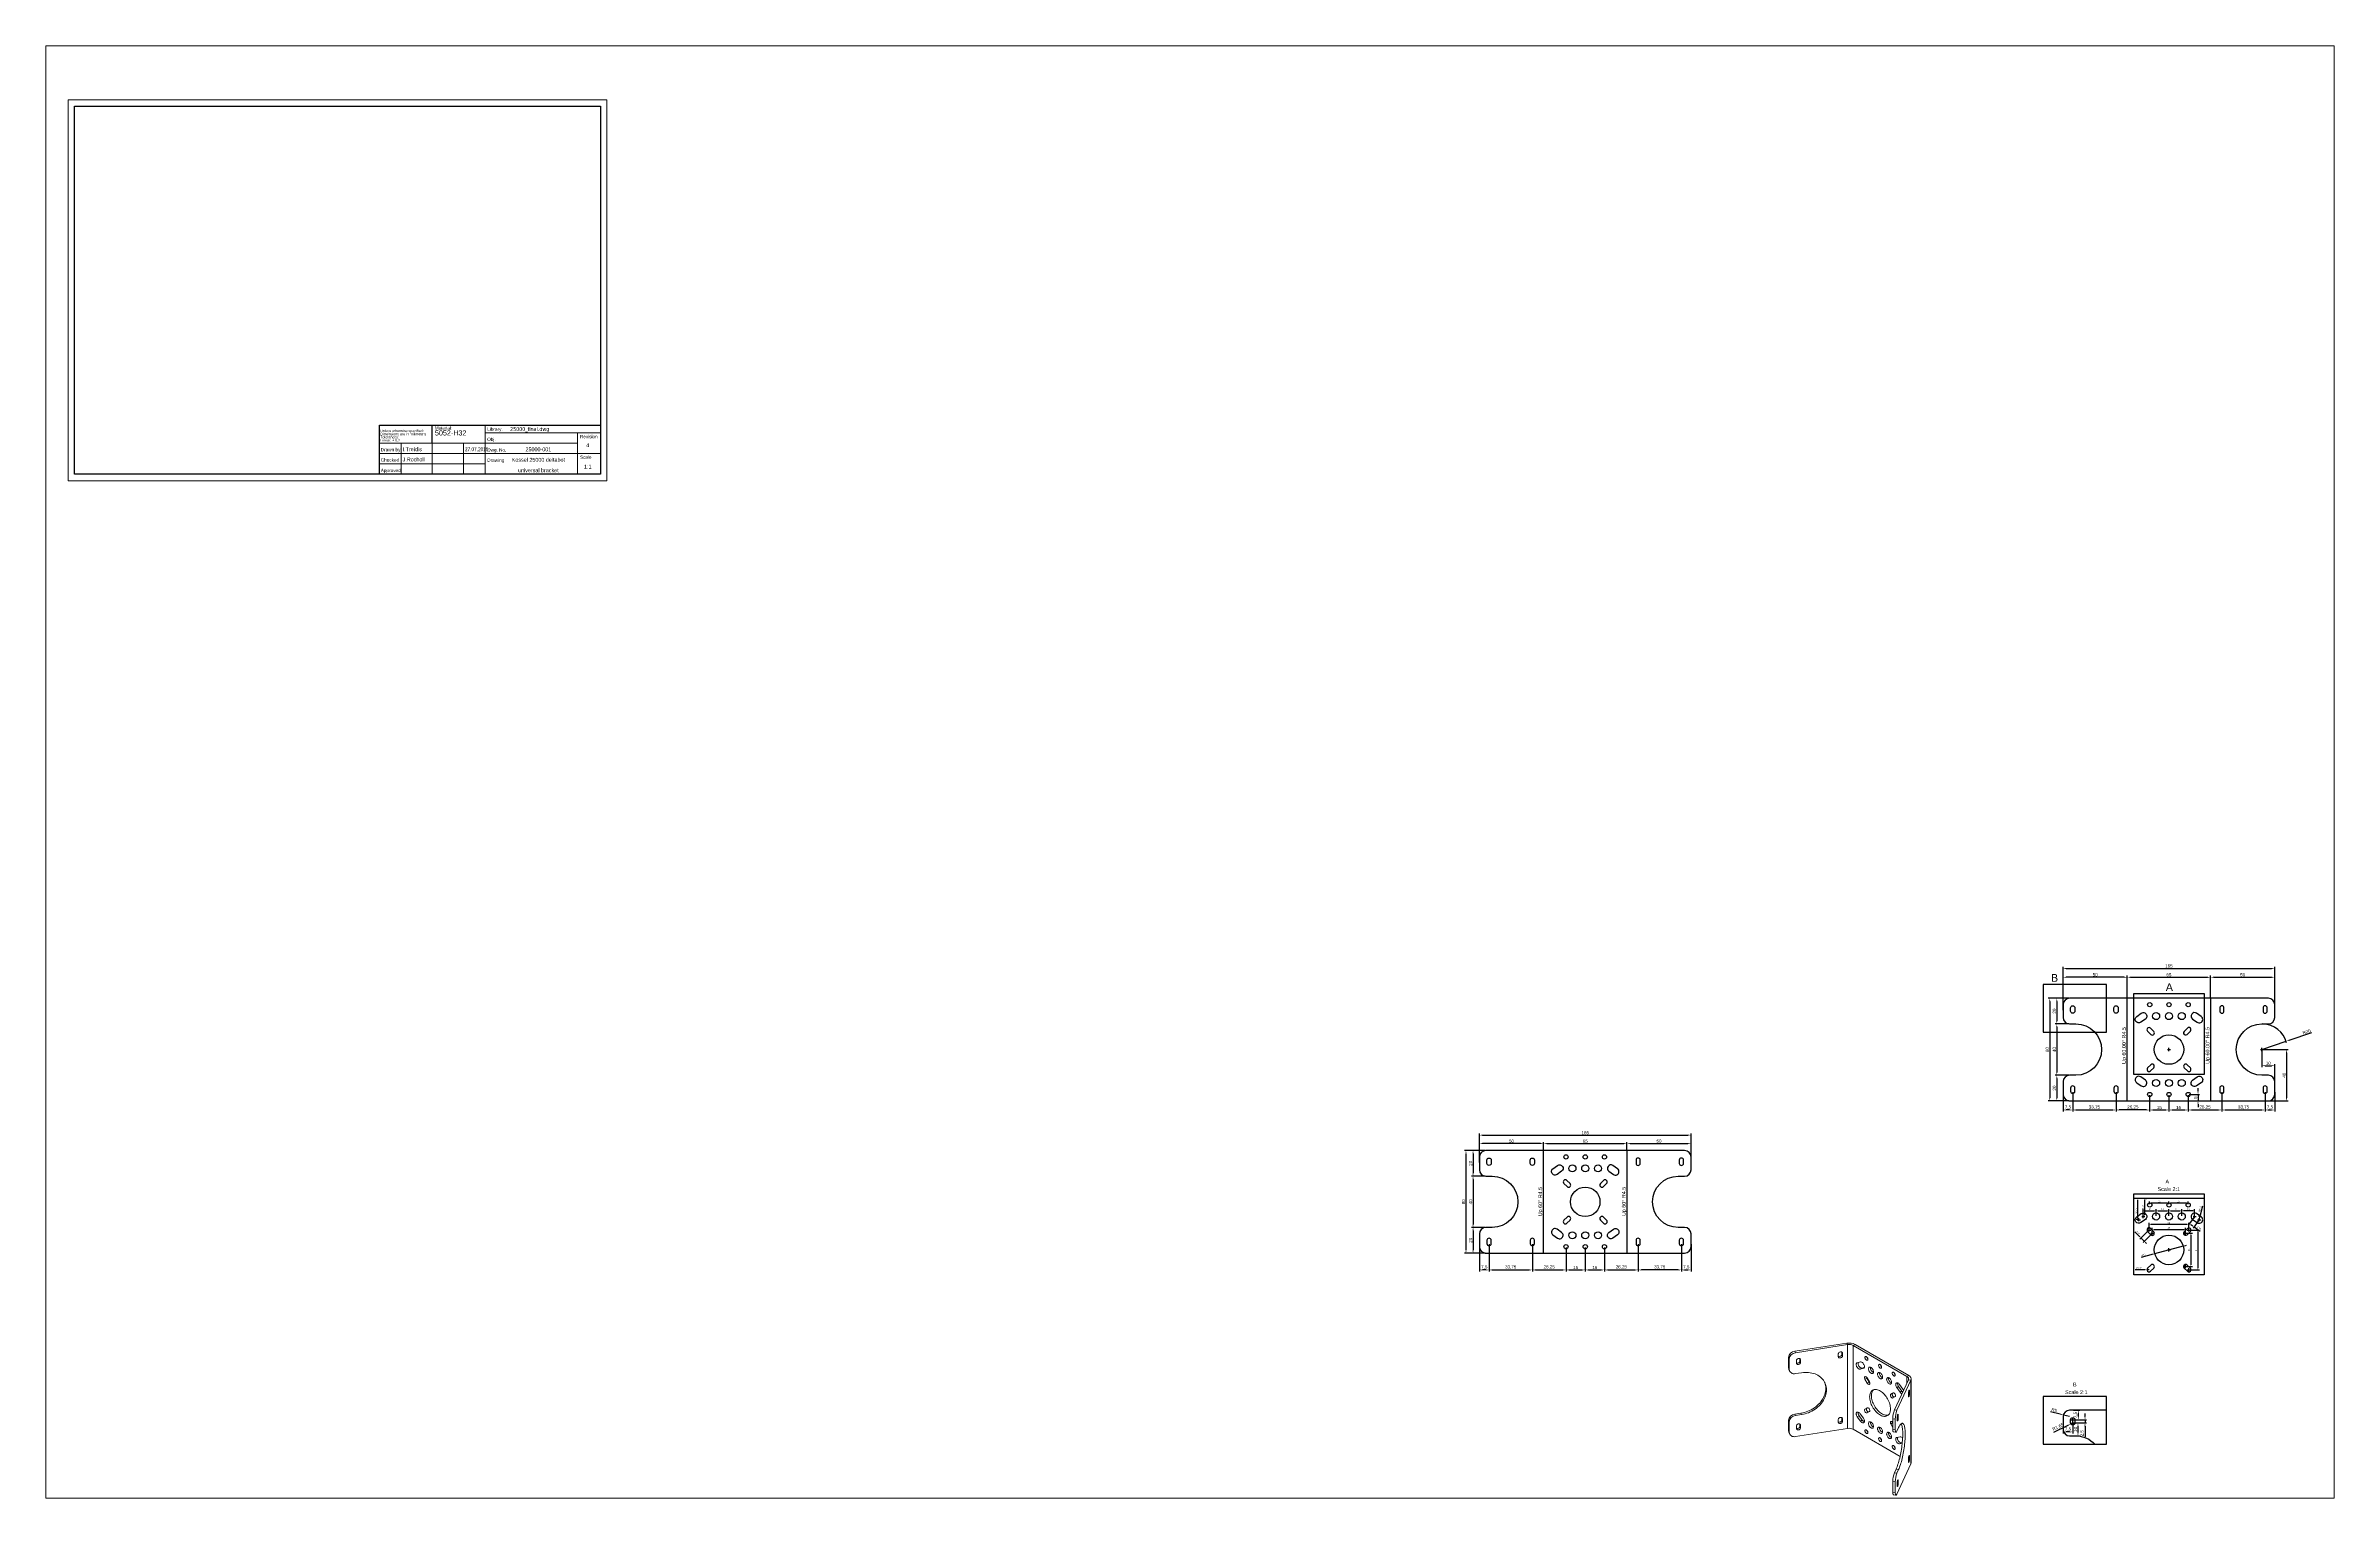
# Paper-space layout 'Sheet2' of a CAD drawing. Header units: millimetres. Extents: x 40 to 364, y 26 to 231.
# The model-space entities are those that its viewports show. They can reach past a viewport. Long polylines and large blocks are cut down to what shows.
import ezdxf
from ezdxf.enums import TextEntityAlignment as Align

# ---------------------------------------------------------------- set-up
doc = ezdxf.new("R2010")
doc.units = ezdxf.units.MM
doc.linetypes.add('ACAD_ISO02W100', pattern=[15, 12, -3])
doc.linetypes.add('CENTER', pattern=[50.8, 31.75, -6.35, 6.35, -6.35])
doc.layers.add('BORDER', color=7, linetype='Continuous')
doc.layers.add('Izmeri', color=1, linetype='Continuous', lineweight=25)
doc.layers.add('Neprintejas', color=2, linetype='Continuous', lineweight=15, plot=False)
doc.styles.add('ARIAL', font='Arial.ttf')
doc.styles.get("Standard").update_dxf_attribs({"font": 'arial.ttf'})
doc.dimstyles.new('ISO-25', dxfattribs={"dimtxt": 2.5, "dimasz": 2.5, "dimexe": 1.25, "dimexo": 0.625, "dimtad": 1, "dimtxsty": 'Standard', "dimcen": 2.5, "dimadec": 0, "dimazin": 0, "dimtfac": 1, "dimtmove": 0, "dimatfit": 3, "dimfxl": 1, "dimarcsym": 0})

# ---------------------------------------------------------------- blocks, each defined once
blk = doc.blocks.new('*D20')
at = {"layer": 'Defpoints', "color": 0}
for p in [(-77.5, 40), (-93, -40), (-77.5, -40)]:
    blk.add_point(p, dxfattribs=at)
at = {"layer": 'Izmeri', "color": 0, "lineweight": -2}
for p, q in [((-78.1, 40), (-94.2, 40)), ((-93, 37.5), (-93, -37.5)), ((-78.1, -40), (-94.2, -40))]:
    blk.add_line(p, q, dxfattribs=at)
at = {"layer": 'Izmeri', "color": 0}
for points in [[(-92.6, 37.5), (-93.4, 37.5), (-93, 40)], [(-93.4, -37.5), (-92.6, -37.5), (-93, -40)]]:
    blk.add_solid(points, dxfattribs=at)
at = {"layer": 'Izmeri', "color": 0, "insert": (-94.9, 0), "char_height": 2.5, "attachment_point": 5, "rotation": 90}
blk.add_mtext('80', dxfattribs=at)
blk = doc.blocks.new('*D21')
at = {"layer": 'Defpoints', "color": 0}
for p in [(-77.5, 40), (-87.5, 20), (-77.5, 20)]:
    blk.add_point(p, dxfattribs=at)
at = {"layer": 'Izmeri', "color": 0, "lineweight": -2}
for p, q in [((-78.1, 40), (-88.7, 40)), ((-87.5, 37.5), (-87.5, 22.5)), ((-78.1, 20), (-88.7, 20))]:
    blk.add_line(p, q, dxfattribs=at)
at = {"layer": 'Izmeri', "color": 0}
for points in [[(-87, 37.5), (-87.9, 37.5), (-87.5, 40)], [(-87.9, 22.5), (-87, 22.5), (-87.5, 20)]]:
    blk.add_solid(points, dxfattribs=at)
at = {"layer": 'Izmeri', "color": 0, "insert": (-89.4, 30), "char_height": 2.5, "attachment_point": 5, "rotation": 90}
blk.add_mtext('20', dxfattribs=at)
blk = doc.blocks.new('*D22')
at = {"layer": 'Defpoints', "color": 0}
for p in [(-77.5, 20), (-87.5, -20), (-77.5, -20)]:
    blk.add_point(p, dxfattribs=at)
at = {"layer": 'Izmeri', "color": 0, "lineweight": -2}
for p, q in [((-78.1, 20), (-88.7, 20)), ((-87.5, 17.5), (-87.5, -17.5)), ((-78.1, -20), (-88.7, -20))]:
    blk.add_line(p, q, dxfattribs=at)
at = {"layer": 'Izmeri', "color": 0}
for points in [[(-87, 17.5), (-87.9, 17.5), (-87.5, 20)], [(-87.9, -17.5), (-87, -17.5), (-87.5, -20)]]:
    blk.add_solid(points, dxfattribs=at)
at = {"layer": 'Izmeri', "color": 0, "insert": (-89.4, 0), "char_height": 2.5, "attachment_point": 5, "rotation": 90}
blk.add_mtext('40', dxfattribs=at)
blk = doc.blocks.new('*D23')
at = {"layer": 'Defpoints', "color": 0}
for p in [(-77.5, -20), (-87.5, -40), (-77.5, -40)]:
    blk.add_point(p, dxfattribs=at)
at = {"layer": 'Izmeri', "color": 0, "lineweight": -2}
for p, q in [((-78.1, -20), (-88.7, -20)), ((-87.5, -22.5), (-87.5, -37.5)), ((-78.1, -40), (-88.7, -40))]:
    blk.add_line(p, q, dxfattribs=at)
at = {"layer": 'Izmeri', "color": 0}
for points in [[(-87, -22.5), (-87.9, -22.5), (-87.5, -20)], [(-87.9, -37.5), (-87, -37.5), (-87.5, -40)]]:
    blk.add_solid(points, dxfattribs=at)
at = {"layer": 'Izmeri', "color": 0, "insert": (-89.4, -30), "char_height": 2.5, "attachment_point": 5, "rotation": 90}
blk.add_mtext('20', dxfattribs=at)
blk = doc.blocks.new('*D24')
at = {"layer": 'Defpoints', "color": 0}
for p in [(82.5, 52), (-82.5, 30), (82.5, 30)]:
    blk.add_point(p, dxfattribs=at)
at = {"layer": 'Izmeri', "color": 0, "lineweight": -2}
for p, q in [((-82.5, 30.6), (-82.5, 53.3)), ((-80, 52), (80, 52)), ((82.5, 30.6), (82.5, 53.3))]:
    blk.add_line(p, q, dxfattribs=at)
at = {"layer": 'Izmeri', "color": 0}
for points in [[(-80, 52.4), (-80, 51.6), (-82.5, 52)], [(80, 51.6), (80, 52.4), (82.5, 52)]]:
    blk.add_solid(points, dxfattribs=at)
at = {"layer": 'Izmeri', "color": 0, "insert": (0, 53.9), "char_height": 2.5, "attachment_point": 5}
blk.add_mtext('165', dxfattribs=at)
blk = doc.blocks.new('*D25')
at = {"layer": 'Defpoints', "color": 0}
for p in [(-82.5, 45.4), (-32.5, 40), (-82.5, 30.6)]:
    blk.add_point(p, dxfattribs=at)
at = {"layer": 'Izmeri', "color": 0, "lineweight": -2}
for p, q in [((-82.5, 31.2), (-82.5, 46.6)), ((-35, 45.4), (-80, 45.4)), ((-32.5, 40.6), (-32.5, 46.6))]:
    blk.add_line(p, q, dxfattribs=at)
at = {"layer": 'Izmeri', "color": 0}
for points in [[(-80, 45.8), (-80, 45), (-82.5, 45.4)], [(-35, 45), (-35, 45.8), (-32.5, 45.4)]]:
    blk.add_solid(points, dxfattribs=at)
at = {"layer": 'Izmeri', "color": 0, "insert": (-57.5, 47.3), "char_height": 2.5, "attachment_point": 5}
blk.add_mtext('50', dxfattribs=at)
blk = doc.blocks.new('*D26')
at = {"layer": 'Defpoints', "color": 0}
for p in [(-32.5, 40), (32.5, 45.4), (32.5, 40)]:
    blk.add_point(p, dxfattribs=at)
at = {"layer": 'Izmeri', "color": 0, "lineweight": -2}
for p, q in [((-32.5, 40.6), (-32.5, 46.6)), ((-30, 45.4), (30, 45.4)), ((32.5, 40.6), (32.5, 46.6))]:
    blk.add_line(p, q, dxfattribs=at)
at = {"layer": 'Izmeri', "color": 0}
for points in [[(-30, 45.8), (-30, 45), (-32.5, 45.4)], [(30, 45), (30, 45.8), (32.5, 45.4)]]:
    blk.add_solid(points, dxfattribs=at)
at = {"layer": 'Izmeri', "color": 0, "insert": (0, 47.3), "char_height": 2.5, "attachment_point": 5}
blk.add_mtext('65', dxfattribs=at)
blk = doc.blocks.new('*D27')
at = {"layer": 'Defpoints', "color": 0}
for p in [(32.5, 40), (82.5, 45.4), (82.5, 30.6)]:
    blk.add_point(p, dxfattribs=at)
at = {"layer": 'Izmeri', "color": 0, "lineweight": -2}
for p, q in [((32.5, 40.6), (32.5, 46.6)), ((35, 45.4), (80, 45.4)), ((82.5, 31.3), (82.5, 46.6))]:
    blk.add_line(p, q, dxfattribs=at)
at = {"layer": 'Izmeri', "color": 0}
for points in [[(35, 45.8), (35, 45), (32.5, 45.4)], [(80, 45), (80, 45.8), (82.5, 45.4)]]:
    blk.add_solid(points, dxfattribs=at)
at = {"layer": 'Izmeri', "color": 0, "insert": (57.5, 47.3), "char_height": 2.5, "attachment_point": 5}
blk.add_mtext('50', dxfattribs=at)
blk = doc.blocks.new('A3')
for p, q in [((242.7, 43.4), (415, 43.4)), ((242.7, 5), (242.7, 43.4)), ((283.9, 29.2), (283.9, 43.4))]:
    blk.add_line(p, q)
at = {"lineweight": 15}
for p, q in [((325.2, 5), (325.2, 43.4)), ((325.2, 37.2), (415, 37.2)), ((397, 5), (397, 37.2)), ((242.7, 29.2), (325.2, 29.2)), ((242.7, 21.2), (325.2, 21.2)), ((259.7, 5), (259.7, 29.2)), ((283.9, 5), (283.9, 29.2)), ((308.2, 5), (308.2, 29.2)), ((325.2, 29.2), (397, 29.2)), ((325.2, 21.2), (415, 21.2)), ((242.7, 13.2), (325.2, 13.2))]:
    blk.add_line(p, q, dxfattribs=at)
blk.add_lwpolyline([(415, 5), (5, 5), (5, 292), (415, 292)], close=True)
at = {"layer": 'Neprintejas'}
blk.add_lwpolyline([(420, 0), (0, 0), (0, 297), (420, 297)], close=True, dxfattribs=at)
at = {"lineweight": 15, "style": 'ARIAL'}
for s, height, p in [('Library.', 2.6, (326.7, 38.9)), ('Revision', 2.56, (399.1, 33.1)), ('Drawn by', 2.6, (243.7, 22.9)), ('Obj.', 2.6, (326.7, 30.9)), ('Dwg. No.', 2.6, (326.7, 22.7)), ('Scale', 2.56, (399.1, 17.1)), ('Approved', 2.6, (243.7, 6.7)), ('Checked', 2.6, (243.7, 14.9)), ('Drawing', 2.6, (326.7, 14.7))]:
    blk.add_text(s, height=height, dxfattribs=at).set_placement(p)
at = {"lineweight": 15, "attachment_point": 8, "line_spacing_factor": 0.729225, "style": 'ARIAL'}
for s, insert, char_height, width in [('{\\pxql;\\H0.34707x;Unless otherwise specified: Dimensions are in milimeters\\PTolerances: \\PLinear: ± 0,2}', (263.4, 30.2), 5.76, 40.148), ('{\\pxql;Material: \\P\\H1.6x;5052-H32}', (307.7, 35.2), 2.5, 43.51)]:
    blk.add_mtext(s, dxfattribs=dict(at, insert=insert, char_height=char_height, width=width))
at = {"lineweight": 15, "insert": (344.6, 39.8), "char_height": 3, "width": 67.559, "attachment_point": 4, "style": 'ARIAL'}
blk.add_mtext('{\\fTahoma|b0|i0|c0|p34;\\C5;25000_final.dwg}', dxfattribs=at)
at = {"lineweight": 15}
for tag, p in [('7', (260.8, 24.5)), ('9', (260.8, 16.5)), ('10', (309.3, 16.5)), ('11', (260.8, 8.5)), ('12', (309.3, 8.5))]:
    blk.add_attdef(tag, text='', height=3, dxfattribs=at).set_placement(p, align=Align.MIDDLE_LEFT)
at = {"lineweight": 15, "width": 0.7}
blk.add_attdef('8', text='', height=3, dxfattribs=at).set_placement((309.3, 24.5), align=Align.MIDDLE_LEFT)
at = {"lineweight": 15}
for tag, p in [('3', (366.6, 16.3)), ('2', (366.6, 24.4)), ('1', (366.6, 32.5)), ('5', (405.1, 27.7)), ('4', (366.6, 8.1)), ('6', (405.1, 11))]:
    blk.add_attdef(tag, text='', height=3, dxfattribs=at).set_placement(p, align=Align.MIDDLE_CENTER)
blk = doc.blocks.new('*D32')
at = {"color": 0, "lineweight": -2}
for p, q in [((377, 158.7), (360.9, 158.7)), ((362.2, 156.2), (362.2, 81.2)), ((377, 78.7), (360.9, 78.7))]:
    blk.add_line(p, q, dxfattribs=at)
at = {"color": 0}
for points in [[(362.6, 156.2), (361.8, 156.2), (362.2, 158.7)], [(361.8, 81.2), (362.6, 81.2), (362.2, 78.7)]]:
    blk.add_solid(points, dxfattribs=at)
at = {"layer": 'Defpoints', "color": 0}
for p in [(377.6, 158.7), (362.2, 78.7), (377.6, 78.7)]:
    blk.add_point(p, dxfattribs=at)
at = {"color": 0, "insert": (360.3, 118.7), "char_height": 2.5, "attachment_point": 5, "rotation": 90}
blk.add_mtext('80', dxfattribs=at)
blk = doc.blocks.new('*D33')
at = {"color": 0, "lineweight": -2}
for p, q in [((377, 158.7), (366.4, 158.7)), ((367.7, 156.2), (367.7, 141.2)), ((377, 138.7), (366.4, 138.7))]:
    blk.add_line(p, q, dxfattribs=at)
at = {"color": 0}
for points in [[(368.1, 156.2), (367.3, 156.2), (367.7, 158.7)], [(367.3, 141.2), (368.1, 141.2), (367.7, 138.7)]]:
    blk.add_solid(points, dxfattribs=at)
at = {"layer": 'Defpoints', "color": 0}
for p in [(377.6, 158.7), (367.7, 138.7), (377.6, 138.7)]:
    blk.add_point(p, dxfattribs=at)
at = {"color": 0, "insert": (365.8, 148.7), "char_height": 2.5, "attachment_point": 5, "rotation": 90}
blk.add_mtext('20', dxfattribs=at)
blk = doc.blocks.new('*D34')
at = {"color": 0, "lineweight": -2}
for p, q in [((377, 138.7), (366.4, 138.7)), ((367.7, 136.2), (367.7, 101.2)), ((377, 98.7), (366.4, 98.7))]:
    blk.add_line(p, q, dxfattribs=at)
at = {"color": 0}
for points in [[(368.1, 136.2), (367.3, 136.2), (367.7, 138.7)], [(367.3, 101.2), (368.1, 101.2), (367.7, 98.7)]]:
    blk.add_solid(points, dxfattribs=at)
at = {"layer": 'Defpoints', "color": 0}
for p in [(377.6, 138.7), (367.7, 98.7), (377.6, 98.7)]:
    blk.add_point(p, dxfattribs=at)
at = {"color": 0, "insert": (365.8, 118.7), "char_height": 2.5, "attachment_point": 5, "rotation": 90}
blk.add_mtext('40', dxfattribs=at)
blk = doc.blocks.new('*D35')
at = {"color": 0, "lineweight": -2}
for p, q in [((377, 98.7), (366.4, 98.7)), ((367.7, 96.2), (367.7, 81.2)), ((377, 78.7), (366.4, 78.7))]:
    blk.add_line(p, q, dxfattribs=at)
at = {"color": 0}
for points in [[(368.1, 96.2), (367.3, 96.2), (367.7, 98.7)], [(367.3, 81.2), (368.1, 81.2), (367.7, 78.7)]]:
    blk.add_solid(points, dxfattribs=at)
at = {"layer": 'Defpoints', "color": 0}
for p in [(377.6, 98.7), (367.7, 78.7), (377.6, 78.7)]:
    blk.add_point(p, dxfattribs=at)
at = {"color": 0, "insert": (365.8, 88.7), "char_height": 2.5, "attachment_point": 5, "rotation": 90}
blk.add_mtext('20', dxfattribs=at)
blk = doc.blocks.new('*D36')
at = {"color": 0, "lineweight": -2}
for p, q in [((372.6, 149.3), (372.6, 183.2)), ((375.1, 182), (535.1, 182)), ((537.6, 149.3), (537.6, 183.2))]:
    blk.add_line(p, q, dxfattribs=at)
at = {"color": 0}
for points in [[(375.1, 182.4), (375.1, 181.5), (372.6, 182)], [(535.1, 181.5), (535.1, 182.4), (537.6, 182)]]:
    blk.add_solid(points, dxfattribs=at)
at = {"layer": 'Defpoints', "color": 0}
for p in [(537.6, 182), (372.6, 148.7), (537.6, 148.7)]:
    blk.add_point(p, dxfattribs=at)
at = {"color": 0, "insert": (455.1, 183.9), "char_height": 2.5, "attachment_point": 5}
blk.add_mtext('165', dxfattribs=at)
blk = doc.blocks.new('*D37')
at = {"color": 0, "lineweight": -2}
for p, q in [((372.6, 150), (372.6, 176.4)), ((420.1, 175.1), (375.1, 175.1)), ((422.6, 159.3), (422.6, 176.4))]:
    blk.add_line(p, q, dxfattribs=at)
at = {"color": 0}
for points in [[(375.1, 175.5), (375.1, 174.7), (372.6, 175.1)], [(420.1, 174.7), (420.1, 175.5), (422.6, 175.1)]]:
    blk.add_solid(points, dxfattribs=at)
at = {"layer": 'Defpoints', "color": 0}
for p in [(372.6, 175.1), (372.6, 149.3), (422.6, 158.7)]:
    blk.add_point(p, dxfattribs=at)
at = {"color": 0, "insert": (397.6, 177), "char_height": 2.5, "attachment_point": 5}
blk.add_mtext('50', dxfattribs=at)
blk = doc.blocks.new('*D38')
at = {"color": 0, "lineweight": -2}
for p, q in [((422.6, 159.3), (422.6, 176.4)), ((425.1, 175.1), (485.1, 175.1)), ((487.6, 159.3), (487.6, 176.4))]:
    blk.add_line(p, q, dxfattribs=at)
at = {"color": 0}
for points in [[(425.1, 175.5), (425.1, 174.7), (422.6, 175.1)], [(485.1, 174.7), (485.1, 175.5), (487.6, 175.1)]]:
    blk.add_solid(points, dxfattribs=at)
at = {"layer": 'Defpoints', "color": 0}
for p in [(487.6, 175.1), (422.6, 158.7), (487.6, 158.7)]:
    blk.add_point(p, dxfattribs=at)
at = {"color": 0, "insert": (455.1, 177), "char_height": 2.5, "attachment_point": 5}
blk.add_mtext('65', dxfattribs=at)
blk = doc.blocks.new('*D39')
at = {"color": 0, "lineweight": -2}
for p, q in [((487.6, 159.3), (487.6, 176.4)), ((490.1, 175.1), (535.1, 175.1)), ((537.6, 150), (537.6, 176.4))]:
    blk.add_line(p, q, dxfattribs=at)
at = {"color": 0}
for points in [[(490.1, 175.5), (490.1, 174.7), (487.6, 175.1)], [(535.1, 174.7), (535.1, 175.5), (537.6, 175.1)]]:
    blk.add_solid(points, dxfattribs=at)
at = {"layer": 'Defpoints', "color": 0}
for p in [(537.6, 175.1), (487.6, 158.7), (537.6, 149.3)]:
    blk.add_point(p, dxfattribs=at)
at = {"color": 0, "insert": (512.6, 177), "char_height": 2.5, "attachment_point": 5}
blk.add_mtext('50', dxfattribs=at)
blk = doc.blocks.new('*D40')
at = {"color": 0, "lineweight": -2}
for p, q in [((528.3, 118.7), (548.1, 118.7)), ((546.9, 116.2), (546.9, 81.2)), ((528.3, 78.7), (548.1, 78.7))]:
    blk.add_line(p, q, dxfattribs=at)
at = {"color": 0}
for points in [[(547.3, 116.2), (546.4, 116.2), (546.9, 118.7)], [(546.4, 81.2), (547.3, 81.2), (546.9, 78.7)]]:
    blk.add_solid(points, dxfattribs=at)
at = {"layer": 'Defpoints', "color": 0}
for p in [(527.6, 118.7), (527.6, 78.7), (546.9, 78.7)]:
    blk.add_point(p, dxfattribs=at)
at = {"color": 0, "insert": (545, 98.7), "char_height": 2.5, "attachment_point": 5, "rotation": 90}
blk.add_mtext('40', dxfattribs=at)
blk = doc.blocks.new('*D41')
at = {"color": 0, "lineweight": -2}
for p, q in [((527.6, 118.1), (527.6, 104.9)), ((537.6, 89.3), (537.6, 107.4)), ((530.1, 106.1), (535.1, 106.1))]:
    blk.add_line(p, q, dxfattribs=at)
at = {"color": 0}
for points in [[(530.1, 106.5), (530.1, 105.7), (527.6, 106.1)], [(535.1, 105.7), (535.1, 106.5), (537.6, 106.1)]]:
    blk.add_solid(points, dxfattribs=at)
at = {"layer": 'Defpoints', "color": 0}
for p in [(527.6, 118.7), (537.6, 106.1), (537.6, 88.7)]:
    blk.add_point(p, dxfattribs=at)
at = {"color": 0, "insert": (532.6, 108), "char_height": 2.5, "attachment_point": 5}
blk.add_mtext('10', dxfattribs=at)
blk = doc.blocks.new('*D43')
at = {"color": 0, "lineweight": -2}
for p, q in [((527.6, 118.7), (546.6, 125.2)), ((548.9, 126), (566.5, 132))]:
    blk.add_line(p, q, dxfattribs=at)
blk.add_arc((527.6, 118.7), 20, 15.277, 88.2094, dxfattribs=at)
at = {"color": 0}
blk.add_solid([(548.8, 126.4), (549.1, 125.6), (546.6, 125.2)], dxfattribs=at)
at = {"layer": 'Defpoints', "color": 0}
for p in [(546.6, 125.2), (527.6, 118.7)]:
    blk.add_point(p, dxfattribs=at)
at = {"color": 0, "insert": (562.5, 132.6), "char_height": 2.5, "attachment_point": 5, "rotation": 18.8585}
blk.add_mtext('R20', dxfattribs=at)
blk = doc.blocks.new('*D47')
at = {"color": 0, "lineweight": -2}
for p, q in [((380.1, 85.6), (380.1, 70.3)), ((382.6, 71.6), (411.4, 71.6)), ((413.9, 85.6), (413.9, 70.3))]:
    blk.add_line(p, q, dxfattribs=at)
at = {"color": 0}
for points in [[(382.6, 72), (382.6, 71.2), (380.1, 71.6)], [(411.4, 71.2), (411.4, 72), (413.9, 71.6)]]:
    blk.add_solid(points, dxfattribs=at)
at = {"layer": 'Defpoints', "color": 0}
for p in [(380.1, 86.2), (413.9, 86.2), (413.9, 71.6)]:
    blk.add_point(p, dxfattribs=at)
at = {"color": 0, "insert": (397, 73.7), "char_height": 2.5, "attachment_point": 5}
blk.add_mtext('33,75', dxfattribs=at)
blk = doc.blocks.new('*D48')
at = {"color": 0, "lineweight": -2}
for p, q in [((413.9, 85.6), (413.9, 70.3)), ((437.6, 71.6), (416.4, 71.6)), ((440.1, 82.9), (440.1, 70.3))]:
    blk.add_line(p, q, dxfattribs=at)
at = {"color": 0}
for points in [[(416.4, 72), (416.4, 71.2), (413.9, 71.6)], [(437.6, 71.2), (437.6, 72), (440.1, 71.6)]]:
    blk.add_solid(points, dxfattribs=at)
at = {"layer": 'Defpoints', "color": 0}
for p in [(413.9, 86.2), (413.9, 71.6), (440.1, 83.6)]:
    blk.add_point(p, dxfattribs=at)
at = {"color": 0, "insert": (427, 73.7), "char_height": 2.5, "attachment_point": 5}
blk.add_mtext('26,25', dxfattribs=at)
blk = doc.blocks.new('*D49')
at = {"color": 0, "lineweight": -2}
for p, q in [((440.1, 83.1), (440.1, 70.3)), ((442.6, 71.6), (452.6, 71.6)), ((455.1, 83.1), (455.1, 70.3))]:
    blk.add_line(p, q, dxfattribs=at)
at = {"color": 0}
for points in [[(442.6, 72), (442.6, 71.2), (440.1, 71.6)], [(452.6, 71.2), (452.6, 72), (455.1, 71.6)]]:
    blk.add_solid(points, dxfattribs=at)
at = {"layer": 'Defpoints', "color": 0}
for p in [(440.1, 83.7), (455.1, 83.7), (455.1, 71.6)]:
    blk.add_point(p, dxfattribs=at)
at = {"color": 0, "insert": (447.6, 73.5), "char_height": 2.5, "attachment_point": 5}
blk.add_mtext('15', dxfattribs=at)
blk = doc.blocks.new('*D50')
at = {"color": 0, "lineweight": -2}
for p, q in [((455.1, 83.1), (455.1, 70.3)), ((457.6, 71.6), (467.6, 71.6)), ((470.1, 83.1), (470.1, 70.3))]:
    blk.add_line(p, q, dxfattribs=at)
at = {"color": 0}
for points in [[(457.6, 72), (457.6, 71.2), (455.1, 71.6)], [(467.6, 71.2), (467.6, 72), (470.1, 71.6)]]:
    blk.add_solid(points, dxfattribs=at)
at = {"layer": 'Defpoints', "color": 0}
for p in [(455.1, 83.7), (470.1, 83.7), (470.1, 71.6)]:
    blk.add_point(p, dxfattribs=at)
at = {"color": 0, "insert": (462.6, 73.5), "char_height": 2.5, "attachment_point": 5}
blk.add_mtext('15', dxfattribs=at)
blk = doc.blocks.new('*D51')
at = {"color": 0, "lineweight": -2}
for p, q in [((470.8, 83.7), (479, 83.7)), ((470.8, 78.7), (479, 78.7)), ((477.8, 86.2), (477.8, 88.7)), ((477.8, 83.7), (477.8, 78.7)), ((477.8, 76.2), (477.8, 73.7))]:
    blk.add_line(p, q, dxfattribs=at)
at = {"color": 0}
for points in [[(477.4, 86.2), (478.2, 86.2), (477.8, 83.7)], [(478.2, 76.2), (477.4, 76.2), (477.8, 78.7)]]:
    blk.add_solid(points, dxfattribs=at)
at = {"layer": 'Defpoints', "color": 0}
for p in [(470.1, 83.7), (470.1, 78.7), (477.8, 78.7)]:
    blk.add_point(p, dxfattribs=at)
at = {"color": 0, "insert": (475.9, 81.2), "char_height": 2.5, "attachment_point": 5, "rotation": 90}
blk.add_mtext('5', dxfattribs=at)
blk = doc.blocks.new('*D53')
at = {"color": 0, "lineweight": -2}
for p, q in [((470.1, 83.1), (470.1, 70.3)), ((472.6, 71.6), (493.9, 71.6)), ((496.4, 85.6), (496.4, 70.3))]:
    blk.add_line(p, q, dxfattribs=at)
at = {"color": 0}
for points in [[(472.6, 72), (472.6, 71.2), (470.1, 71.6)], [(493.9, 71.2), (493.9, 72), (496.4, 71.6)]]:
    blk.add_solid(points, dxfattribs=at)
at = {"layer": 'Defpoints', "color": 0}
for p in [(470.1, 83.7), (496.4, 86.2), (496.4, 71.6)]:
    blk.add_point(p, dxfattribs=at)
at = {"color": 0, "insert": (483.3, 73.7), "char_height": 2.5, "attachment_point": 5}
blk.add_mtext('26,25', dxfattribs=at)
blk = doc.blocks.new('*D54')
at = {"color": 0, "lineweight": -2}
for p, q in [((496.4, 85.6), (496.4, 70.3)), ((498.9, 71.6), (527.6, 71.6)), ((530.1, 85.6), (530.1, 70.3))]:
    blk.add_line(p, q, dxfattribs=at)
at = {"color": 0}
for points in [[(498.9, 72), (498.9, 71.2), (496.4, 71.6)], [(527.6, 71.2), (527.6, 72), (530.1, 71.6)]]:
    blk.add_solid(points, dxfattribs=at)
at = {"layer": 'Defpoints', "color": 0}
for p in [(496.4, 86.2), (530.1, 86.2), (530.1, 71.6)]:
    blk.add_point(p, dxfattribs=at)
at = {"color": 0, "insert": (513.3, 73.7), "char_height": 2.5, "attachment_point": 5}
blk.add_mtext('33,75', dxfattribs=at)
blk = doc.blocks.new('*D55')
at = {"color": 0, "lineweight": -2}
for p, q in [((530.1, 85.6), (530.1, 70.3)), ((532.6, 71.6), (535.1, 71.6)), ((537.6, 85.6), (537.6, 70.3))]:
    blk.add_line(p, q, dxfattribs=at)
at = {"color": 0}
for points in [[(532.6, 72), (532.6, 71.2), (530.1, 71.6)], [(535.1, 71.2), (535.1, 72), (537.6, 71.6)]]:
    blk.add_solid(points, dxfattribs=at)
at = {"layer": 'Defpoints', "color": 0}
for p in [(530.1, 86.2), (537.6, 86.2), (537.6, 71.6)]:
    blk.add_point(p, dxfattribs=at)
at = {"color": 0, "insert": (533.9, 73.7), "char_height": 2.5, "attachment_point": 5}
blk.add_mtext('7,5', dxfattribs=at)
blk = doc.blocks.new('*D56')
at = {"color": 0, "lineweight": -2}
for p, q in [((372.6, 85.6), (372.6, 70.3)), ((377.6, 71.6), (375.1, 71.6)), ((380.1, 85.6), (380.1, 70.3))]:
    blk.add_line(p, q, dxfattribs=at)
at = {"color": 0}
for points in [[(375.1, 72), (375.1, 71.2), (372.6, 71.6)], [(377.6, 71.2), (377.6, 72), (380.1, 71.6)]]:
    blk.add_solid(points, dxfattribs=at)
at = {"layer": 'Defpoints', "color": 0}
for p in [(372.6, 86.2), (372.6, 71.6), (380.1, 86.2)]:
    blk.add_point(p, dxfattribs=at)
at = {"color": 0, "insert": (376.4, 73.7), "char_height": 2.5, "attachment_point": 5}
blk.add_mtext('7,5', dxfattribs=at)
blk = doc.blocks.new('*D67')
at = {"color": 0, "lineweight": -2}
for p, q in [((466.3, -34.5), (444, -40.5)), ((467.5, -34.2), (468.7, -33.9)), ((442.8, -40.8), (433.4, -43.3))]:
    blk.add_line(p, q, dxfattribs=at)
at = {"color": 0}
for points in [[(467.4, -34), (467.5, -34.4), (466.3, -34.5)], [(442.9, -41), (442.8, -40.6), (444, -40.5)]]:
    blk.add_solid(points, dxfattribs=at)
at = {"layer": 'Defpoints', "color": 0}
for p in [(466.3, -34.5), (444, -40.5)]:
    blk.add_point(p, dxfattribs=at)
at = {"color": 0, "insert": (435.2, -41.5), "char_height": 1.25, "attachment_point": 5, "rotation": 15.0526}
blk.add_mtext('%%c23', dxfattribs=at)
blk = doc.blocks.new('*D80')
at = {"color": 0, "lineweight": -2}
for p, q in [((474.8, -11.9), (470.5, -18)), ((472.3, -17.7), (473.8, -18.8)), ((478.4, -14.4), (474.1, -20.5)), ((474.8, -19.5), (479.6, -22.8))]:
    blk.add_line(p, q, dxfattribs=at)
at = {"color": 0}
for points in [[(472.4, -17.5), (472.1, -17.9), (471.2, -17)], [(473.7, -19), (473.9, -18.6), (474.8, -19.5)]]:
    blk.add_solid(points, dxfattribs=at)
at = {"layer": 'Defpoints', "color": 0}
for p in [(475.1, -11.4), (478.7, -13.9), (474.8, -19.5)]:
    blk.add_point(p, dxfattribs=at)
at = {"color": 0, "insert": (478.5, -20.4), "char_height": 1.25, "attachment_point": 5, "rotation": 325}
blk.add_mtext('4,36', dxfattribs=at)
blk = doc.blocks.new('*D81')
at = {"color": 0, "lineweight": -2}
for p, q in [((445.1, -10.8), (445.1, -5.8)), ((446.4, -7), (453.9, -7)), ((455.1, -10.8), (455.1, -5.8))]:
    blk.add_line(p, q, dxfattribs=at)
at = {"color": 0}
for points in [[(446.4, -6.8), (446.4, -7.2), (445.1, -7)], [(453.9, -7.2), (453.9, -6.8), (455.1, -7)]]:
    blk.add_solid(points, dxfattribs=at)
at = {"layer": 'Defpoints', "color": 0}
for p in [(445.1, -11.4), (455.1, -7), (455.1, -11.4)]:
    blk.add_point(p, dxfattribs=at)
at = {"color": 0, "insert": (450.1, -5.8), "char_height": 1.25, "attachment_point": 5}
blk.add_mtext('10', dxfattribs=at)
blk = doc.blocks.new('*D82')
at = {"color": 0, "lineweight": -2}
for p, q in [((455.1, -10.8), (455.1, -5.8)), ((456.4, -7), (463.9, -7)), ((465.1, -10.8), (465.1, -5.8))]:
    blk.add_line(p, q, dxfattribs=at)
at = {"color": 0}
for points in [[(456.4, -6.8), (456.4, -7.2), (455.1, -7)], [(463.9, -7.2), (463.9, -6.8), (465.1, -7)]]:
    blk.add_solid(points, dxfattribs=at)
at = {"layer": 'Defpoints', "color": 0}
for p in [(455.1, -11.4), (465.1, -7), (465.1, -11.4)]:
    blk.add_point(p, dxfattribs=at)
at = {"color": 0, "insert": (460.1, -5.8), "char_height": 1.25, "attachment_point": 5}
blk.add_mtext('10', dxfattribs=at)
blk = doc.blocks.new('*D83')
at = {"color": 0, "lineweight": -2}
for p, q in [((478.7, -13.9), (479.4, -11.3)), ((479.7, -10.1), (481.5, -3.2))]:
    blk.add_line(p, q, dxfattribs=at)
blk.add_arc((478.7, -13.9), 2.75, 68.05, 101.4732, dxfattribs=at)
at = {"color": 0}
blk.add_solid([(479.5, -10), (479.9, -10.1), (479.4, -11.3)], dxfattribs=at)
at = {"layer": 'Defpoints', "color": 0}
for p in [(478.7, -13.9), (479.4, -11.3)]:
    blk.add_point(p, dxfattribs=at)
at = {"color": 0, "insert": (479.5, -5.6), "char_height": 1.25, "attachment_point": 5, "rotation": 75.2001}
blk.add_mtext('R2,75', dxfattribs=at)
blk = doc.blocks.new('*D84')
at = {"color": 0, "lineweight": -2}
for p, q in [((432.5, -27.3), (428.5, -23.3)), ((439.2, -22.4), (432.5, -29.1)), ((435.9, -30.7), (433.4, -28.2)), ((441.7, -24.9), (435, -31.6)), ((436.8, -31.6), (437.7, -32.5))]:
    blk.add_line(p, q, dxfattribs=at)
at = {"color": 0}
for points in [[(432.4, -27.5), (432.7, -27.2), (433.4, -28.2)], [(437, -31.4), (436.7, -31.7), (435.9, -30.7)]]:
    blk.add_solid(points, dxfattribs=at)
at = {"layer": 'Defpoints', "color": 0}
for p in [(433.4, -28.2), (439.6, -22), (442.1, -24.5)]:
    blk.add_point(p, dxfattribs=at)
at = {"color": 0, "insert": (431.1, -23.9), "char_height": 1.25, "attachment_point": 5, "rotation": 315}
blk.add_mtext('3,54', dxfattribs=at)
blk = doc.blocks.new('*D85')
at = {"color": 0, "lineweight": -2}
for p, q in [((442.1, -23.9), (442.1, -20.3)), ((443.4, -21.6), (466.9, -21.6)), ((468.1, -23.9), (468.1, -20.3))]:
    blk.add_line(p, q, dxfattribs=at)
at = {"color": 0}
for points in [[(443.4, -21.4), (443.4, -21.8), (442.1, -21.6)], [(466.9, -21.8), (466.9, -21.4), (468.1, -21.6)]]:
    blk.add_solid(points, dxfattribs=at)
at = {"layer": 'Defpoints', "color": 0}
for p in [(442.1, -24.5), (468.1, -21.6), (468.1, -24.5)]:
    blk.add_point(p, dxfattribs=at)
at = {"color": 0, "insert": (455.1, -20.3), "char_height": 1.25, "attachment_point": 5}
blk.add_mtext('26', dxfattribs=at)
blk = doc.blocks.new('*D86')
at = {"color": 0, "lineweight": -2}
for p, q in [((468.8, -24.5), (473.4, -24.5)), ((472.2, -25.7), (472.2, -49.2)), ((468.8, -50.5), (473.4, -50.5))]:
    blk.add_line(p, q, dxfattribs=at)
at = {"color": 0}
for points in [[(472.4, -25.7), (472, -25.7), (472.2, -24.5)], [(472, -49.2), (472.4, -49.2), (472.2, -50.5)]]:
    blk.add_solid(points, dxfattribs=at)
at = {"layer": 'Defpoints', "color": 0}
for p in [(468.1, -24.5), (468.1, -50.5), (472.2, -50.5)]:
    blk.add_point(p, dxfattribs=at)
at = {"color": 0, "insert": (470.9, -37.5), "char_height": 1.25, "attachment_point": 5, "rotation": 90}
blk.add_mtext('26', dxfattribs=at)
blk = doc.blocks.new('*D87')
at = {"color": 0, "lineweight": -2}
for p, q in [((471.3, -22), (478.9, -22)), ((477.6, -23.2), (477.6, -51.7)), ((471.3, -53), (478.9, -53))]:
    blk.add_line(p, q, dxfattribs=at)
at = {"color": 0}
for points in [[(477.8, -23.2), (477.4, -23.2), (477.6, -22)], [(477.4, -51.7), (477.8, -51.7), (477.6, -53)]]:
    blk.add_solid(points, dxfattribs=at)
at = {"layer": 'Defpoints', "color": 0}
for p in [(470.6, -22), (470.6, -53), (477.6, -53)]:
    blk.add_point(p, dxfattribs=at)
at = {"color": 0, "insert": (476.4, -37.5), "char_height": 1.25, "attachment_point": 5, "rotation": 90}
blk.add_mtext('31', dxfattribs=at)
blk = doc.blocks.new('*D88')
at = {"color": 0, "lineweight": -2}
for p, q in [((439.6, -21.4), (439.6, -16.3)), ((440.9, -17.5), (469.4, -17.5)), ((470.6, -21.4), (470.6, -16.3))]:
    blk.add_line(p, q, dxfattribs=at)
at = {"color": 0}
for points in [[(440.9, -17.3), (440.9, -17.7), (439.6, -17.5)], [(469.4, -17.7), (469.4, -17.3), (470.6, -17.5)]]:
    blk.add_solid(points, dxfattribs=at)
at = {"layer": 'Defpoints', "color": 0}
for p in [(470.6, -17.5), (439.6, -22), (470.6, -22)]:
    blk.add_point(p, dxfattribs=at)
at = {"color": 0, "insert": (455.1, -16.3), "char_height": 1.25, "attachment_point": 5}
blk.add_mtext('31', dxfattribs=at)
blk = doc.blocks.new('*D89')
at = {"color": 0, "lineweight": -2}
for p, q in [((435.8, 2.5), (437.6, 2.5)), ((436.4, -10.2), (436.4, 1.3)), ((435.8, -11.4), (435.1, -11.4))]:
    blk.add_line(p, q, dxfattribs=at)
at = {"color": 0}
for points in [[(436.6, 1.3), (436.2, 1.3), (436.4, 2.5)], [(436.2, -10.2), (436.6, -10.2), (436.4, -11.4)]]:
    blk.add_solid(points, dxfattribs=at)
at = {"layer": 'Defpoints', "color": 0}
for p in [(435.1, 2.5), (436.4, 2.5), (436.4, -11.4)]:
    blk.add_point(p, dxfattribs=at)
at = {"color": 0, "insert": (435, -4.5), "char_height": 1.25, "attachment_point": 5, "rotation": 90}
blk.add_mtext('13,93', dxfattribs=at)
blk = doc.blocks.new('*D90')
at = {"color": 0, "lineweight": -2}
for p, q in [((431, 2.5), (429.7, 2.5)), ((430.9, -12.7), (430.9, 1.3)), ((431, -13.9), (429.7, -13.9))]:
    blk.add_line(p, q, dxfattribs=at)
at = {"color": 0}
for points in [[(431.2, 1.3), (430.7, 1.3), (430.9, 2.5)], [(430.7, -12.7), (431.2, -12.7), (430.9, -13.9)]]:
    blk.add_solid(points, dxfattribs=at)
at = {"layer": 'Defpoints', "color": 0}
for p in [(430.9, 2.5), (431.6, 2.5), (431.6, -13.9)]:
    blk.add_point(p, dxfattribs=at)
at = {"color": 0, "insert": (429.6, -7), "char_height": 1.25, "attachment_point": 5, "rotation": 90}
blk.add_mtext('16,43', dxfattribs=at)
blk = doc.blocks.new('*D91')
at = {"color": 0, "lineweight": -2}
for p, q in [((436.7, -53), (428.9, -53)), ((439.6, -53), (438, -53))]:
    blk.add_line(p, q, dxfattribs=at)
at = {"color": 0}
blk.add_solid([(436.7, -53.2), (436.7, -52.8), (438, -53)], dxfattribs=at)
at = {"layer": 'Defpoints', "color": 0}
for p in [(438, -53), (439.6, -53)]:
    blk.add_point(p, dxfattribs=at)
at = {"color": 0, "insert": (431.7, -51.7), "char_height": 1.25, "attachment_point": 5, "rotation": 0.2516}
blk.add_mtext('R1,65', dxfattribs=at)
blk = doc.blocks.new('*D103')
at = {"color": 0, "lineweight": -2}
for p, q in [((370.4, -165.6), (362.7, -163.6)), ((377.6, -167.4), (372.8, -166.2))]:
    blk.add_line(p, q, dxfattribs=at)
at = {"color": 0}
blk.add_solid([(370.3, -166), (370.5, -165.2), (372.8, -166.2)], dxfattribs=at)
at = {"layer": 'Defpoints', "color": 0}
for p in [(372.8, -166.2), (377.6, -167.4)]:
    blk.add_point(p, dxfattribs=at)
at = {"color": 0, "insert": (365.7, -162.4), "char_height": 2.5, "attachment_point": 5, "rotation": 345.6866}
blk.add_mtext('R5', dxfattribs=at)
blk = doc.blocks.new('*D113')
at = {"color": 0, "lineweight": -2}
for p, q in [((380.8, -169.9), (390.9, -169.9)), ((380.8, -172.4), (390.9, -172.4)), ((389.7, -167.4), (389.7, -164.9)), ((389.7, -169.9), (389.7, -172.4)), ((389.7, -174.9), (389.7, -183.3))]:
    blk.add_line(p, q, dxfattribs=at)
at = {"color": 0}
for points in [[(389.2, -167.4), (390.1, -167.4), (389.7, -169.9)], [(390.1, -174.9), (389.2, -174.9), (389.7, -172.4)]]:
    blk.add_solid(points, dxfattribs=at)
at = {"layer": 'Defpoints', "color": 0}
for p in [(380.1, -169.9), (380.1, -172.4), (389.7, -172.4)]:
    blk.add_point(p, dxfattribs=at)
at = {"color": 0, "insert": (387.5, -180.4), "char_height": 2.5, "attachment_point": 5, "rotation": 90}
blk.add_mtext('2,5', dxfattribs=at)
blk = doc.blocks.new('*D114')
at = {"color": 0, "lineweight": -2}
for p, q in [((376.4, -174.3), (365, -179.8)), ((380.1, -172.4), (378.7, -173.2))]:
    blk.add_line(p, q, dxfattribs=at)
at = {"color": 0}
blk.add_solid([(376.6, -174.6), (376.2, -173.9), (378.7, -173.2)], dxfattribs=at)
at = {"layer": 'Defpoints', "color": 0}
for p in [(378.7, -173.2), (380.1, -172.4)]:
    blk.add_point(p, dxfattribs=at)
at = {"color": 0, "insert": (368.7, -175.6), "char_height": 2.5, "attachment_point": 5, "rotation": 25.8944}
blk.add_mtext('R1,65', dxfattribs=at)
blk = doc.blocks.new('*D115')
at = {"color": 0, "lineweight": -2}
for p, q in [((372.6, -173.1), (372.6, -180.7)), ((380.1, -173.1), (380.1, -180.7)), ((377.6, -179.4), (375.1, -179.4))]:
    blk.add_line(p, q, dxfattribs=at)
at = {"color": 0}
for points in [[(375.1, -179), (375.1, -179.8), (372.6, -179.4)], [(377.6, -179.8), (377.6, -179), (380.1, -179.4)]]:
    blk.add_solid(points, dxfattribs=at)
at = {"layer": 'Defpoints', "color": 0}
for p in [(372.6, -172.4), (380.1, -172.4), (372.6, -179.4)]:
    blk.add_point(p, dxfattribs=at)
at = {"color": 0, "insert": (376.4, -177.3), "char_height": 2.5, "attachment_point": 5}
blk.add_mtext('7,5', dxfattribs=at)
blk = doc.blocks.new('*D116')
at = {"color": 0, "lineweight": -2}
for p, q in [((380.8, -162.4), (385.7, -162.4)), ((380.8, -169.9), (385.7, -169.9)), ((384.5, -167.4), (384.5, -164.9))]:
    blk.add_line(p, q, dxfattribs=at)
at = {"color": 0}
for points in [[(384.9, -164.9), (384.1, -164.9), (384.5, -162.4)], [(384.1, -167.4), (384.9, -167.4), (384.5, -169.9)]]:
    blk.add_solid(points, dxfattribs=at)
at = {"layer": 'Defpoints', "color": 0}
for p in [(380.1, -162.4), (380.1, -169.9), (384.5, -162.4)]:
    blk.add_point(p, dxfattribs=at)
at = {"color": 0, "insert": (382.4, -166.2), "char_height": 2.5, "attachment_point": 5, "rotation": 90}
blk.add_mtext('7,5', dxfattribs=at)
blk = doc.blocks.new('*D117')
at = {"color": 0, "lineweight": -2}
for p, q in [((380.8, -172.4), (385.4, -172.4)), ((384.2, -174.9), (384.2, -179.9)), ((380.8, -182.4), (385.4, -182.4))]:
    blk.add_line(p, q, dxfattribs=at)
at = {"color": 0}
for points in [[(384.6, -174.9), (383.8, -174.9), (384.2, -172.4)], [(383.8, -179.9), (384.6, -179.9), (384.2, -182.4)]]:
    blk.add_solid(points, dxfattribs=at)
at = {"layer": 'Defpoints', "color": 0}
for p in [(380.1, -172.4), (380.1, -182.4), (384.2, -182.4)]:
    blk.add_point(p, dxfattribs=at)
at = {"color": 0, "insert": (382.3, -177.4), "char_height": 2.5, "attachment_point": 5, "rotation": 90}
blk.add_mtext('10', dxfattribs=at)
blk = doc.blocks.new('*D118')
at = {"color": 0, "lineweight": -2}
for p, q in [((435.1, -10.8), (435.1, -5.8)), ((436.4, -7), (443.9, -7)), ((445.1, -10.8), (445.1, -5.8))]:
    blk.add_line(p, q, dxfattribs=at)
at = {"color": 0}
for points in [[(436.4, -6.8), (436.4, -7.2), (435.1, -7)], [(443.9, -7.2), (443.9, -6.8), (445.1, -7)]]:
    blk.add_solid(points, dxfattribs=at)
at = {"layer": 'Defpoints', "color": 0}
for p in [(435.1, -11.4), (445.1, -7), (445.1, -11.4)]:
    blk.add_point(p, dxfattribs=at)
at = {"color": 0, "insert": (440.1, -5.8), "char_height": 1.25, "attachment_point": 5}
blk.add_mtext('10', dxfattribs=at)
blk = doc.blocks.new('*D119')
at = {"color": 0, "lineweight": -2}
for p, q in [((465.1, -10.8), (465.1, -5.8)), ((473.9, -7), (466.4, -7)), ((475.1, -10.8), (475.1, -5.8))]:
    blk.add_line(p, q, dxfattribs=at)
at = {"color": 0}
for points in [[(466.4, -6.8), (466.4, -7.2), (465.1, -7)], [(473.9, -7.2), (473.9, -6.8), (475.1, -7)]]:
    blk.add_solid(points, dxfattribs=at)
at = {"layer": 'Defpoints', "color": 0}
for p in [(465.1, -7), (465.1, -11.4), (475.1, -11.4)]:
    blk.add_point(p, dxfattribs=at)
at = {"color": 0, "insert": (470.1, -5.8), "char_height": 1.25, "attachment_point": 5}
blk.add_mtext('10', dxfattribs=at)
blk = doc.blocks.new('*D120')
at = {"layer": 'Defpoints', "color": 0}
for p in [(-75, -32.5), (-41.2, -32.5), (-41.2, -53.1)]:
    blk.add_point(p, dxfattribs=at)
at = {"layer": 'Izmeri', "color": 0, "lineweight": -2}
for p, q in [((-75, -33.1), (-75, -54.3)), ((-41.2, -33.1), (-41.2, -54.3)), ((-72.5, -53.1), (-43.7, -53.1))]:
    blk.add_line(p, q, dxfattribs=at)
at = {"layer": 'Izmeri', "color": 0}
for points in [[(-72.5, -52.7), (-72.5, -53.5), (-75, -53.1)], [(-43.7, -53.5), (-43.7, -52.7), (-41.2, -53.1)]]:
    blk.add_solid(points, dxfattribs=at)
at = {"layer": 'Izmeri', "color": 0, "insert": (-58.1, -50.9), "char_height": 2.5, "attachment_point": 5}
blk.add_mtext('33,75', dxfattribs=at)
blk = doc.blocks.new('*D121')
at = {"layer": 'Defpoints', "color": 0}
for p in [(-82.5, -32.5), (-75, -32.5), (-82.5, -53.1)]:
    blk.add_point(p, dxfattribs=at)
at = {"layer": 'Izmeri', "color": 0, "lineweight": -2}
for p, q in [((-82.5, -33.1), (-82.5, -54.3)), ((-75, -33.1), (-75, -54.3)), ((-77.5, -53.1), (-80, -53.1))]:
    blk.add_line(p, q, dxfattribs=at)
at = {"layer": 'Izmeri', "color": 0}
for points in [[(-80, -52.7), (-80, -53.5), (-82.5, -53.1)], [(-77.5, -53.5), (-77.5, -52.7), (-75, -53.1)]]:
    blk.add_solid(points, dxfattribs=at)
at = {"layer": 'Izmeri', "color": 0, "insert": (-78.7, -50.9), "char_height": 2.5, "attachment_point": 5}
blk.add_mtext('7,5', dxfattribs=at)
blk = doc.blocks.new('*D122')
at = {"layer": 'Defpoints', "color": 0}
for p in [(-41.2, -32.5), (-15, -35), (-15, -53.1)]:
    blk.add_point(p, dxfattribs=at)
at = {"layer": 'Izmeri', "color": 0, "lineweight": -2}
for p, q in [((-41.2, -33.1), (-41.2, -54.3)), ((-15, -35.6), (-15, -54.3)), ((-38.7, -53.1), (-17.5, -53.1))]:
    blk.add_line(p, q, dxfattribs=at)
at = {"layer": 'Izmeri', "color": 0}
for points in [[(-38.7, -52.7), (-38.7, -53.5), (-41.2, -53.1)], [(-17.5, -53.5), (-17.5, -52.7), (-15, -53.1)]]:
    blk.add_solid(points, dxfattribs=at)
at = {"layer": 'Izmeri', "color": 0, "insert": (-28.1, -50.9), "char_height": 2.5, "attachment_point": 5}
blk.add_mtext('26,25', dxfattribs=at)
blk = doc.blocks.new('*D123')
at = {"layer": 'Defpoints', "color": 0}
for p in [(-15, -35), (0, -35), (0, -53.1)]:
    blk.add_point(p, dxfattribs=at)
at = {"layer": 'Izmeri', "color": 0, "lineweight": -2}
for p, q in [((-15, -35.6), (-15, -54.3)), ((0, -35.6), (0, -54.3)), ((-12.5, -53.1), (-2.5, -53.1))]:
    blk.add_line(p, q, dxfattribs=at)
at = {"layer": 'Izmeri', "color": 0}
for points in [[(-12.5, -52.7), (-12.5, -53.5), (-15, -53.1)], [(-2.5, -53.5), (-2.5, -52.7), (0, -53.1)]]:
    blk.add_solid(points, dxfattribs=at)
at = {"layer": 'Izmeri', "color": 0, "insert": (-7.5, -51.2), "char_height": 2.5, "attachment_point": 5}
blk.add_mtext('15', dxfattribs=at)
blk = doc.blocks.new('*D124')
at = {"layer": 'Defpoints', "color": 0}
for p in [(0, -35), (15, -35), (15, -53.1)]:
    blk.add_point(p, dxfattribs=at)
at = {"layer": 'Izmeri', "color": 0, "lineweight": -2}
for p, q in [((0, -35.6), (0, -54.3)), ((15, -35.6), (15, -54.3)), ((2.5, -53.1), (12.5, -53.1))]:
    blk.add_line(p, q, dxfattribs=at)
at = {"layer": 'Izmeri', "color": 0}
for points in [[(2.5, -52.7), (2.5, -53.5), (0, -53.1)], [(12.5, -53.5), (12.5, -52.7), (15, -53.1)]]:
    blk.add_solid(points, dxfattribs=at)
at = {"layer": 'Izmeri', "color": 0, "insert": (7.5, -51.2), "char_height": 2.5, "attachment_point": 5}
blk.add_mtext('15', dxfattribs=at)
blk = doc.blocks.new('*D125')
at = {"layer": 'Defpoints', "color": 0}
for p in [(15, -35), (41.3, -32.5), (41.3, -53.1)]:
    blk.add_point(p, dxfattribs=at)
at = {"layer": 'Izmeri', "color": 0, "lineweight": -2}
for p, q in [((15, -35.6), (15, -54.3)), ((41.3, -33.1), (41.3, -54.3)), ((17.5, -53.1), (38.8, -53.1))]:
    blk.add_line(p, q, dxfattribs=at)
at = {"layer": 'Izmeri', "color": 0}
for points in [[(17.5, -52.7), (17.5, -53.5), (15, -53.1)], [(38.8, -53.5), (38.8, -52.7), (41.3, -53.1)]]:
    blk.add_solid(points, dxfattribs=at)
at = {"layer": 'Izmeri', "color": 0, "insert": (28.1, -50.9), "char_height": 2.5, "attachment_point": 5}
blk.add_mtext('26,25', dxfattribs=at)
blk = doc.blocks.new('*D126')
at = {"layer": 'Defpoints', "color": 0}
for p in [(41.3, -32.5), (75, -32.5), (41.3, -53.1)]:
    blk.add_point(p, dxfattribs=at)
at = {"layer": 'Izmeri', "color": 0, "lineweight": -2}
for p, q in [((41.3, -33.1), (41.3, -54.3)), ((75, -33.1), (75, -54.3)), ((72.5, -53.1), (43.8, -53.1))]:
    blk.add_line(p, q, dxfattribs=at)
at = {"layer": 'Izmeri', "color": 0}
for points in [[(43.8, -52.7), (43.8, -53.5), (41.3, -53.1)], [(72.5, -53.5), (72.5, -52.7), (75, -53.1)]]:
    blk.add_solid(points, dxfattribs=at)
at = {"layer": 'Izmeri', "color": 0, "insert": (58.1, -50.9), "char_height": 2.5, "attachment_point": 5}
blk.add_mtext('33,75', dxfattribs=at)
blk = doc.blocks.new('*D127')
at = {"layer": 'Defpoints', "color": 0}
for p in [(75, -32.5), (82.5, -32.5), (82.5, -53.1)]:
    blk.add_point(p, dxfattribs=at)
at = {"layer": 'Izmeri', "color": 0, "lineweight": -2}
for p, q in [((75, -33.1), (75, -54.3)), ((82.5, -33.1), (82.5, -54.3)), ((77.5, -53.1), (80, -53.1))]:
    blk.add_line(p, q, dxfattribs=at)
at = {"layer": 'Izmeri', "color": 0}
for points in [[(77.5, -52.7), (77.5, -53.5), (75, -53.1)], [(80, -53.5), (80, -52.7), (82.5, -53.1)]]:
    blk.add_solid(points, dxfattribs=at)
at = {"layer": 'Izmeri', "color": 0, "insert": (78.8, -50.9), "char_height": 2.5, "attachment_point": 5}
blk.add_mtext('7,5', dxfattribs=at)
blk = doc.blocks.new('*D144')
at = {"layer": 'BORDER', "color": 0, "lineweight": -2}
for p, q in [((440.1, -1.9), (440.1, 0.3)), ((455.1, -1.9), (455.1, 0.3)), ((441.4, -0.9), (453.9, -0.9))]:
    blk.add_line(p, q, dxfattribs=at)
at = {"layer": 'BORDER', "color": 0}
for points in [[(441.4, -0.7), (441.4, -1.1), (440.1, -0.9)], [(453.9, -1.1), (453.9, -0.7), (455.1, -0.9)]]:
    blk.add_solid(points, dxfattribs=at)
at = {"layer": 'Defpoints', "color": 0}
for p in [(440.1, -2.5), (455.1, -0.9), (455.1, -2.5)]:
    blk.add_point(p, dxfattribs=at)
at = {"layer": 'BORDER', "color": 0, "insert": (447.6, 0.3), "char_height": 1.25, "attachment_point": 5}
blk.add_mtext('15', dxfattribs=at)
blk = doc.blocks.new('*D145')
at = {"layer": 'BORDER', "color": 0, "lineweight": -2}
for p, q in [((455.1, -1.9), (455.1, 0.3)), ((470.1, -1.9), (470.1, 0.3)), ((456.4, -0.9), (468.9, -0.9))]:
    blk.add_line(p, q, dxfattribs=at)
at = {"layer": 'BORDER', "color": 0}
for points in [[(456.4, -0.7), (456.4, -1.1), (455.1, -0.9)], [(468.9, -1.1), (468.9, -0.7), (470.1, -0.9)]]:
    blk.add_solid(points, dxfattribs=at)
at = {"layer": 'Defpoints', "color": 0}
for p in [(455.1, -2.5), (470.1, -0.9), (470.1, -2.5)]:
    blk.add_point(p, dxfattribs=at)
at = {"layer": 'BORDER', "color": 0, "insert": (462.6, 0.3), "char_height": 1.25, "attachment_point": 5}
blk.add_mtext('15', dxfattribs=at)

msp = doc.modelspace()

# ---------------------------------------------------------------- linework, layer by layer
at = {"linetype": 'ACAD_ISO02W100', "ltscale": 0.5}
msp.add_line((422.646, 78.705), (422.646, 158.705), dxfattribs=at)
for p, q in [((453.896, 118.705), (456.396, 118.705)), ((455.146, 117.455), (455.146, 119.955)), ((526.396, 118.705), (528.896, 118.705)), ((527.646, 117.455), (527.646, 119.955)), ((430.326, -13.923), (432.826, -13.923)), ((431.576, -15.173), (431.576, -12.673)), ((433.897, -11.422), (436.397, -11.422)), ((435.147, -12.672), (435.147, -10.172)), ((473.894, -11.422), (476.394, -11.422)), ((475.144, -12.672), (475.144, -10.172)), ((477.466, -13.923), (479.966, -13.923)), ((478.716, -15.173), (478.716, -12.673)), ((438.396, -21.993), (440.896, -21.993)), ((439.646, -23.243), (439.646, -20.743)), ((440.896, -24.493), (443.396, -24.493)), ((442.146, -25.743), (442.146, -23.243)), ((466.896, -24.493), (469.396, -24.493)), ((468.146, -25.743), (468.146, -23.243)), ((469.396, -21.993), (471.896, -21.993)), ((470.646, -23.243), (470.646, -20.743)), ((453.896, -37.493), (456.396, -37.493)), ((455.146, -38.743), (455.146, -36.243)), ((466.896, -50.493), (469.396, -50.493)), ((468.146, -51.743), (468.146, -49.243)), ((469.396, -52.993), (471.896, -52.993)), ((470.646, -54.243), (470.646, -51.743)), ((378.896, -169.939), (381.396, -169.939)), ((378.896, -172.439), (381.396, -172.439)), ((380.146, -171.189), (380.146, -168.689)), ((380.146, -173.689), (380.146, -171.189))]:
    msp.add_line(p, q)
at = {"color": 7, "linetype": 'Continuous', "lineweight": 15}
for p, q in [((158.566, -121.349), (158.566, -129.514)), ((167.922, -123.138), (167.922, -125.18)), ((200.522, -118.095), (200.522, -120.137)), ((216.864, -129.798), (214.338, -130.382)), ((218.104, -138.259), (219.872, -141.321)), ((239.671, -149.212), (238.257, -150.029)), ((158.566, -170.341), (158.566, -178.507)), ((167.922, -176.213), (167.922, -174.172)), ((200.522, -171.171), (200.522, -169.129)), ((212.108, -167.586), (214.633, -171.086)), ((238.257, -173.164), (239.803, -175.842)), ((244.103, -168.342), (243.249, -168.21)), ((244.103, -166.3), (243.547, -166.214)), ((252.839, -198.515), (252.839, -200.556)), ((244.103, -219.376), (243.249, -219.243)), ((244.103, -217.334), (243.547, -217.248))]:
    msp.add_line(p, q, dxfattribs=at)
at = {"linetype": 'CENTER', "ltscale": 0.2}
for points in [[(357, 169.397), (357, 132.141), (406.48, 132.141), (406.48, 169.397)], [(427.646, -56.996), (427.646, 6.131), (482.647, 6.131), (482.647, -56.996)], [(357, -151.747), (357, -189.003), (406.48, -189.003), (406.48, -151.747)]]:
    msp.add_lwpolyline(points, close=True, dxfattribs=at)
msp.add_lwpolyline([(482.647, 99.201), (427.646, 99.201), (427.646, 162.328), (482.647, 162.328), (482.647, 99.201)], dxfattribs=at)
for points in [[(377.021, 78.705), (532.646, 78.705, 0.41421356), (537.646, 83.705), (537.646, 93.705, 0.41421356), (532.646, 98.705), (527.646, 98.705, -1), (527.646, 138.705), (532.646, 138.705, 0.41421356), (537.646, 143.705), (537.646, 153.705, 0.41421356), (532.646, 158.705), (377.646, 158.705, 0.41421356), (372.646, 153.705), (372.646, 143.705, 0.41421356), (377.646, 138.705), (382.646, 138.705, -1), (382.646, 98.705), (377.646, 98.705, 0.41421356), (372.646, 93.705), (372.646, 83.705, 0.41421356), (377.646, 78.705)], [(406.48, -162.439), (377.646, -162.439, 0.41421356), (372.646, -167.439), (372.646, -177.439, 0.41421356), (377.646, -182.439), (382.646, -182.439, -0.21160762), (397.46, -189.003, -0.65069942)]]:
    msp.add_lwpolyline(points, format="xyb")
for points in [[(381.796, 151.205), (381.796, 148.705, -1), (378.496, 148.705), (378.496, 151.205, -1)], [(415.546, 151.205), (415.546, 148.705, -1), (412.246, 148.705), (412.246, 151.205, -1)], [(433.57, 147.028, -1), (436.725, 142.523), (433.153, 140.022, -1), (429.998, 144.527)], [(476.722, 147.028, 1), (473.567, 142.523), (477.138, 140.022, 1), (480.293, 144.527)], [(494.746, 148.705, 1), (498.046, 148.705), (498.046, 151.205, 1), (494.746, 151.205)], [(531.796, 151.205, 1), (528.496, 151.205), (528.496, 148.705, 1), (531.796, 148.705)], [(440.813, 135.371, 1), (438.479, 133.038), (440.979, 130.538, 1), (443.313, 132.871)], [(469.313, 130.538), (471.813, 133.038, 1), (469.479, 135.371), (466.979, 132.871, 1)], [(440.979, 106.871), (438.479, 104.371, 1), (440.813, 102.038), (443.313, 104.538, 1)], [(469.479, 102.038, 1), (471.813, 104.371), (469.313, 106.871, 1), (466.979, 104.538)], [(381.796, 86.205), (381.796, 88.705, 1), (378.496, 88.705), (378.496, 86.205, 1)], [(415.546, 86.205), (415.546, 88.705, 1), (412.246, 88.705), (412.246, 86.205, 1)], [(433.57, 90.381, 1), (436.725, 94.887), (433.153, 97.387, 1), (429.998, 92.882)], [(476.722, 90.381, -1), (473.567, 94.887), (477.138, 97.387, -1), (480.293, 92.882)], [(498.046, 86.205), (498.046, 88.705, 1), (494.746, 88.705), (494.746, 86.205, 1)], [(531.796, 86.205), (531.796, 88.705, 1), (528.496, 88.705), (528.496, 86.205, 1)], [(-73.35, 32.5), (-73.35, 30, -1), (-76.65, 30), (-76.65, 32.5, -1)], [(-39.6, 32.5), (-39.6, 30, -1), (-42.9, 30), (-42.9, 32.5, -1)], [(433.57, -9.169, -1), (436.725, -13.675), (433.153, -16.175, -1), (429.998, -11.67)], [(476.722, -9.169, 1), (473.567, -13.675), (477.138, -16.175, 1), (480.293, -11.67)], [(-73.35, -32.5), (-73.35, -30, 1), (-76.65, -30), (-76.65, -32.5, 1)], [(-39.6, -32.5), (-39.6, -30, 1), (-42.9, -30), (-42.9, -32.5, 1)], [(42.9, -32.5), (42.9, -30, 1), (39.6, -30), (39.6, -32.5, 1)], [(76.65, -32.5), (76.65, -30, 1), (73.35, -30), (73.35, -32.5, 1)], [(440.813, -20.826, 1), (438.479, -23.16), (440.979, -25.66, 1), (443.313, -23.326)], [(469.313, -25.66), (471.813, -23.16, 1), (469.479, -20.826), (466.979, -23.326, 1)], [(440.979, -49.326), (438.479, -51.826, 1), (440.813, -54.16), (443.313, -51.66, 1)], [(469.479, -54.16, 1), (471.813, -51.826), (469.313, -49.326, 1), (466.979, -51.66)], [(381.796, -169.939), (381.796, -172.439, -1), (378.496, -172.439), (378.496, -169.939, -1)]]:
    msp.add_lwpolyline(points, format="xyb", close=True)
at = {"linetype": 'ACAD_ISO02W100', "ltscale": 0.5}
msp.add_lwpolyline([(487.646, 158.705), (487.646, 78.705)], dxfattribs=at)
msp.add_lwpolyline([(482.647, 2.507), (427.646, 2.507)])
at = {"color": 7, "linetype": 'Continuous', "lineweight": 15}
for points in [[(163.396, -116.519, 0.35495321), (158.566, -121.349), (159.084, -122.464, -0.35495321), (163.913, -117.634), (204.598, -111.341), (204.598, -176.664)], [(250.834, -141.214), (250.834, -136.195), (208.945, -112.013, 0.16343493), (204.598, -111.341), (204.081, -110.226), (163.396, -116.519), (163.913, -117.634)], [(164.734, -125.471, 0.53136509), (167.404, -124.064), (167.404, -122.224)], [(197.334, -120.428, 0.53136509), (200.004, -119.022), (200.004, -117.182)], [(251.999, -138.705, 0.40767984), (250.834, -136.195), (252.248, -135.379), (210.359, -111.197), (208.945, -112.013), (208.945, -177.336), (245.497, -198.438)], [(159.378, -131.987), (158.86, -130.872, -0.11002621), (158.566, -129.514), (159.084, -130.629)], [(212.813, -125.252, 0.46131707), (215.753, -129.566), (217.573, -129.145)], [(219.211, -136.638, 0.0848918), (219.519, -137.442), (221.286, -140.504, 0.08487055), (221.829, -141.172)], [(241.097, -162.192), (251.999, -138.705), (253.931, -139.004, 0.40767984), (252.248, -135.379)], [(243.559, -141.191, 0.20620428), (244.33, -144.021), (246.855, -147.521)], [(242.915, -144.837), (245.441, -148.337), (246.855, -147.521, 0.06459254), (247.555, -148.279)], [(159.084, -171.456), (158.566, -170.341, -0.35495321), (163.396, -165.511), (163.913, -166.627)], [(168.743, -165.88), (163.913, -166.627, 0.35495321), (159.084, -171.456), (159.084, -179.622, 0.47122978), (163.913, -182.957), (204.598, -176.664, -0.16343493), (208.945, -177.336, -0.16343493)], [(164.734, -176.505, 0.53136509), (167.404, -175.098), (167.404, -173.258)], [(197.334, -171.462, 0.53136509), (200.004, -170.055), (200.004, -168.216)], [(212.751, -163.94, 0.20620428), (213.522, -166.77), (216.047, -170.269, 0.16815718), (217.635, -171.525)], [(239.364, -171.543, 0.0848918), (239.671, -172.348), (239.803, -172.576)], [(241.735, -169.361), (239.803, -169.062, -0.09356582), (241.097, -162.192), (243.029, -162.49, 0.09356582), (241.735, -169.361), (241.735, -177.527), (239.803, -177.228), (239.803, -169.062)], [(159.378, -180.98), (158.86, -179.865, -0.11002621), (158.566, -178.507), (159.084, -179.622)], [(239.803, -218.055), (241.735, -218.354, -0.09356582), (243.029, -211.483), (241.097, -211.184), (242.392, -208.396)], [(241.097, -211.184, 0.09356582), (239.803, -218.055), (239.803, -226.22), (241.735, -226.519)]]:
    msp.add_lwpolyline(points, format="xyb", dxfattribs=at)
at = {"color": 7, "linetype": 'Continuous', "lineweight": 15, "flags": 128}
for points in [[(168.225, -164.764), (168.743, -165.88), (170.121, -165.625), (171.492, -165.288), (172.849, -164.871), (174.186, -164.376), (175.494, -163.806), (176.768, -163.162), (178.001, -162.45), (179.187, -161.672), (180.32, -160.831), (181.394, -159.934), (182.403, -158.983), (183.343, -157.985), (184.208, -156.943), (184.995, -155.864), (185.698, -154.753), (186.316, -153.615), (186.843, -152.456), (187.279, -151.282), (187.62, -150.1), (187.865, -148.915), (188.012, -147.733), (188.061, -146.56), (188.012, -145.403), (187.865, -144.267), (187.62, -143.157), (187.279, -142.081), (186.843, -141.042), (186.316, -140.046), (185.698, -139.099), (184.995, -138.206), (184.208, -137.37), (183.343, -136.596), (182.403, -135.888), (181.394, -135.25), (180.32, -134.684), (179.187, -134.195), (178.001, -133.783), (176.768, -133.452), (175.494, -133.203), (174.186, -133.038), (172.849, -132.956), (171.492, -132.959), (170.121, -133.046), (168.743, -133.218), (163.913, -133.965, -0.47122978), (159.084, -130.629), (159.084, -122.464)], [(248.2, -146.89, 0.05764983), (247.671, -145.946), (245.146, -142.446), (244.814, -142.038), (244.452, -141.692), (244.073, -141.421), (243.693, -141.235), (243.326, -141.142), (242.986, -141.145), (242.686, -141.243), (242.438, -141.434), (242.251, -141.71), (242.132, -142.06), (242.087, -142.47), (242.116, -142.926), (242.218, -143.409), (242.391, -143.901), (242.626, -144.383), (242.915, -144.837), (244.33, -144.021)], [(247.475, -184.185, 0.26019147), (245.441, -183.15), (242.915, -183.734), (242.626, -183.854), (242.391, -184.064), (242.218, -184.357), (242.116, -184.722), (242.087, -185.144), (242.132, -185.607), (242.251, -186.094), (242.438, -186.586), (242.686, -187.063), (242.986, -187.508), (243.326, -187.903), (243.693, -188.234), (244.073, -188.487), (244.452, -188.653), (244.814, -188.725), (245.146, -188.701)]]:
    msp.add_lwpolyline(points, format="xyb", dxfattribs=at)
for points in [[(167.545, -122.327), (167.922, -123.138), (167.868, -122.798), (167.708, -122.498), (167.455, -122.258), (167.125, -122.095), (166.741, -122.02), (166.328, -122.037), (165.916, -122.147), (165.531, -122.341), (165.201, -122.606), (164.948, -122.925), (164.789, -123.274), (164.734, -123.631), (164.734, -125.673), (164.789, -126.013), (164.948, -126.313), (165.201, -126.553), (165.531, -126.716), (165.916, -126.791), (166.328, -126.773), (166.741, -126.664), (167.125, -126.47), (167.455, -126.204), (167.708, -125.886), (167.868, -125.537), (167.922, -125.18), (167.404, -124.064)], [(200.145, -117.284), (200.522, -118.095), (200.468, -117.755), (200.308, -117.455), (200.055, -117.215), (199.725, -117.052), (199.341, -116.977), (198.928, -116.995), (198.516, -117.104), (198.131, -117.298), (197.801, -117.564), (197.548, -117.882), (197.389, -118.231), (197.334, -118.589), (197.334, -120.63), (197.389, -120.97), (197.548, -121.271), (197.801, -121.51), (198.131, -121.673), (198.516, -121.749), (198.928, -121.731), (199.341, -121.621), (199.725, -121.427), (200.055, -121.162), (200.308, -120.844), (200.468, -120.494), (200.522, -120.137), (200.004, -119.022)], [(217.341, -129.522), (216.864, -129.798), (217.153, -129.678), (217.389, -129.468), (217.561, -129.175), (217.664, -128.81), (217.693, -128.388), (217.647, -127.925), (217.528, -127.438), (217.341, -126.946), (217.093, -126.469), (216.793, -126.024), (216.453, -125.629), (216.086, -125.298), (215.706, -125.045), (215.328, -124.879), (214.965, -124.807), (214.633, -124.831), (212.108, -125.415), (211.818, -125.535), (211.583, -125.745), (211.411, -126.039), (211.308, -126.403), (211.279, -126.825), (211.325, -127.289), (211.443, -127.776), (211.63, -128.267), (211.878, -128.745), (212.178, -129.189), (212.518, -129.585), (212.885, -129.915), (213.266, -130.168), (213.644, -130.334), (214.006, -130.406), (214.338, -130.382), (215.753, -129.566)], [(220.45, -122.737), (220.413, -122.381), (220.305, -122.005), (220.134, -121.633), (219.908, -121.287), (219.644, -120.991), (219.356, -120.762), (219.064, -120.614), (218.786, -120.558), (218.539, -120.597), (218.339, -120.727), (218.198, -120.942), (218.125, -121.227), (218.125, -121.565), (218.198, -121.934), (218.339, -122.311), (218.539, -122.673), (218.786, -122.996), (219.064, -123.261), (219.356, -123.451), (219.644, -123.553), (219.908, -123.562), (220.134, -123.477), (220.305, -123.303), (220.413, -123.051), (220.45, -122.737)], [(163.396, -165.511), (168.225, -164.764), (169.603, -164.51), (170.975, -164.173), (172.332, -163.756), (173.668, -163.261), (174.976, -162.69), (176.25, -162.047), (177.484, -161.335), (178.67, -160.556), (179.802, -159.716), (180.876, -158.819), (181.886, -157.868), (182.825, -156.87), (183.691, -155.828), (184.477, -154.749), (185.181, -153.637), (185.798, -152.499), (186.326, -151.341), (186.761, -150.167), (187.102, -148.985), (187.347, -147.8), (187.495, -146.618), (187.544, -145.445), (187.495, -144.288), (187.347, -143.152), (187.102, -142.042), (186.761, -140.965), (186.611, -140.577)], [(221.286, -140.504), (219.872, -141.321), (220.114, -141.674), (220.395, -141.971), (220.697, -142.192), (220.999, -142.32), (221.281, -142.348), (221.522, -142.273), (221.708, -142.101), (221.824, -141.844), (221.864, -141.518), (221.824, -141.146), (221.708, -140.754), (221.522, -140.368), (219.754, -137.306), (219.513, -136.952), (219.231, -136.655), (218.929, -136.435), (218.627, -136.307), (218.346, -136.279), (218.104, -136.353), (217.919, -136.525), (217.802, -136.783), (217.763, -137.109), (217.802, -137.481), (217.919, -137.873), (218.104, -138.259), (219.519, -137.442)], [(224.763, -132.519), (224.726, -132.06), (224.615, -131.574), (224.435, -131.083), (224.194, -130.603), (223.899, -130.153), (223.563, -129.752), (223.198, -129.413), (222.819, -129.151), (222.439, -128.975), (222.074, -128.893), (221.738, -128.906), (221.444, -129.015), (221.202, -129.216), (221.022, -129.5), (220.911, -129.858), (220.874, -130.274), (220.911, -130.734), (221.022, -131.219), (221.202, -131.711), (221.444, -132.191), (221.738, -132.64), (222.074, -133.042), (222.439, -133.38), (222.819, -133.642), (223.198, -133.818), (223.563, -133.901), (223.899, -133.887), (224.194, -133.778), (224.435, -133.578), (224.615, -133.293), (224.726, -132.936), (224.763, -132.519)], [(231.834, -136.601), (231.797, -136.142), (231.686, -135.657), (231.506, -135.165), (231.265, -134.685), (230.97, -134.235), (230.634, -133.834), (230.269, -133.495), (229.89, -133.233), (229.51, -133.057), (229.145, -132.975), (228.809, -132.988), (228.515, -133.097), (228.273, -133.298), (228.093, -133.582), (227.982, -133.94), (227.945, -134.356), (227.982, -134.816), (228.093, -135.301), (228.273, -135.793), (228.515, -136.273), (228.809, -136.722), (229.145, -137.124), (229.51, -137.462), (229.89, -137.724), (230.269, -137.9), (230.634, -137.983), (230.97, -137.969), (231.265, -137.86), (231.506, -137.66), (231.686, -137.375), (231.797, -137.018), (231.834, -136.601)], [(231.056, -128.861), (231.02, -128.504), (230.912, -128.128), (230.74, -127.756), (230.515, -127.41), (230.25, -127.114), (229.963, -126.885), (229.671, -126.737), (229.393, -126.681), (229.146, -126.72), (228.946, -126.85), (228.805, -127.065), (228.732, -127.35), (228.732, -127.688), (228.805, -128.057), (228.946, -128.434), (229.146, -128.796), (229.393, -129.119), (229.671, -129.384), (229.963, -129.574), (230.25, -129.677), (230.515, -129.685), (230.74, -129.6), (230.912, -129.426), (231.02, -129.174), (231.056, -128.861)], [(238.905, -140.683), (238.868, -140.224), (238.757, -139.739), (238.578, -139.247), (238.336, -138.767), (238.041, -138.317), (237.705, -137.916), (237.34, -137.577), (236.961, -137.315), (236.581, -137.139), (236.217, -137.057), (235.88, -137.07), (235.586, -137.179), (235.344, -137.38), (235.164, -137.664), (235.053, -138.022), (235.016, -138.438), (235.053, -138.898), (235.164, -139.383), (235.344, -139.875), (235.586, -140.355), (235.88, -140.804), (236.217, -141.206), (236.581, -141.544), (236.961, -141.806), (237.34, -141.982), (237.705, -142.065), (238.041, -142.051), (238.336, -141.942), (238.578, -141.742), (238.757, -141.457), (238.868, -141.1), (238.905, -140.683)], [(241.663, -134.984), (241.626, -134.627), (241.519, -134.251), (241.347, -133.879), (241.121, -133.533), (240.857, -133.237), (240.569, -133.008), (240.278, -132.86), (239.999, -132.804), (239.753, -132.843), (239.552, -132.973), (239.411, -133.188), (239.339, -133.473), (239.339, -133.811), (239.411, -134.18), (239.552, -134.557), (239.753, -134.919), (239.999, -135.242), (240.278, -135.507), (240.569, -135.697), (240.857, -135.8), (241.121, -135.809), (241.347, -135.723), (241.519, -135.549), (241.626, -135.298), (241.663, -134.984)], [(254.152, -138.032), (254.152, -203.356), (254.097, -203.845), (253.931, -204.327), (243.029, -227.814), (242.827, -228.2), (242.629, -228.475), (242.442, -228.634), (242.269, -228.673), (242.114, -228.589), (241.982, -228.386), (241.876, -228.069), (241.799, -227.644), (241.751, -227.123), (241.735, -226.519), (241.735, -218.354)], [(219.519, -160.85), (218.104, -161.666), (217.919, -161.838), (217.802, -162.096), (217.763, -162.422), (217.802, -162.793), (217.919, -163.186), (218.104, -163.572), (218.346, -163.925), (218.627, -164.222), (218.929, -164.442), (219.231, -164.571), (219.513, -164.599), (219.754, -164.524), (221.522, -163.503), (221.708, -163.331), (221.824, -163.074), (221.864, -162.748), (221.824, -162.376), (221.708, -161.984), (221.522, -161.598), (221.281, -161.244), (220.999, -160.947), (220.697, -160.727), (220.395, -160.599), (220.114, -160.571), (219.872, -160.645), (218.104, -161.666)], [(238.021, -161.46), (237.985, -160.546), (237.874, -159.598), (237.692, -158.625), (237.439, -157.634), (237.117, -156.636), (236.73, -155.638), (236.282, -154.651), (235.775, -153.683), (235.215, -152.743), (234.606, -151.84), (233.955, -150.981), (233.268, -150.174), (232.549, -149.428), (231.807, -148.747), (231.047, -148.139), (230.277, -147.61), (229.503, -147.163), (228.732, -146.803), (227.972, -146.534), (227.23, -146.357), (226.512, -146.274), (225.824, -146.287), (225.173, -146.394), (224.564, -146.595), (224.004, -146.888), (223.498, -147.271), (223.049, -147.74), (222.662, -148.291), (222.34, -148.918), (222.087, -149.616), (221.905, -150.379), (221.795, -151.2), (221.758, -152.072), (221.795, -152.985), (221.905, -153.934), (222.087, -154.907), (222.34, -155.898), (222.662, -156.896), (223.049, -157.894), (223.498, -158.881), (224.004, -159.848), (224.564, -160.788), (225.173, -161.692), (225.824, -162.551), (226.512, -163.357), (227.23, -164.104), (227.972, -164.785), (228.732, -165.393), (229.503, -165.922), (230.277, -166.369), (231.047, -166.729), (231.807, -166.998), (232.549, -167.175), (233.268, -167.258), (233.955, -167.245), (234.606, -167.138), (235.215, -166.937), (235.775, -166.643), (236.282, -166.261), (236.73, -165.792), (237.117, -165.241), (237.439, -164.614), (237.692, -163.916), (237.874, -163.153), (237.985, -162.332), (238.021, -161.46)], [(224.891, -146.474), (224.463, -146.924), (224.076, -147.474), (223.755, -148.101), (223.501, -148.8), (223.319, -149.563), (223.209, -150.384), (223.172, -151.255), (223.209, -152.169), (223.319, -153.117), (223.501, -154.091), (223.755, -155.081), (224.076, -156.08), (224.463, -157.077), (224.912, -158.064), (225.419, -159.032), (225.979, -159.972), (226.587, -160.876), (227.238, -161.735), (227.926, -162.541), (228.644, -163.288), (229.387, -163.968), (230.147, -164.576), (230.917, -165.106), (231.691, -165.552), (232.461, -165.912), (233.221, -166.182), (233.963, -166.359), (234.682, -166.441), (235.37, -166.429), (236.021, -166.322), (236.303, -166.242)], [(240.039, -149), (239.671, -149.212), (239.486, -149.384), (239.369, -149.642), (239.329, -149.968), (239.369, -150.339), (239.486, -150.732), (239.671, -151.118), (239.913, -151.471), (240.194, -151.768), (240.496, -151.988), (240.798, -152.117), (241.08, -152.145), (241.321, -152.07)], [(252.839, -149.522), (252.824, -149.902), (252.781, -150.319), (252.713, -150.744), (252.625, -151.149), (252.522, -151.505), (252.411, -151.79), (252.301, -151.982), (252.198, -152.069), (252.109, -152.046), (252.042, -151.913), (251.999, -151.68), (251.984, -151.362), (251.984, -149.321), (251.999, -148.941), (252.042, -148.524), (252.109, -148.099), (252.198, -147.694), (252.301, -147.338), (252.411, -147.054), (252.522, -146.861), (252.625, -146.774), (252.713, -146.798), (252.781, -146.93), (252.824, -147.163), (252.839, -147.481)], [(167.545, -173.36), (167.922, -174.172), (167.868, -173.832), (167.708, -173.531), (167.455, -173.291), (167.125, -173.128), (166.741, -173.053), (166.328, -173.071), (165.916, -173.181), (165.531, -173.375), (165.201, -173.64), (164.948, -173.958), (164.789, -174.308), (164.734, -174.665), (164.734, -176.706), (164.789, -177.047), (164.948, -177.347), (165.201, -177.587), (165.531, -177.75), (165.916, -177.825), (166.328, -177.807), (166.741, -177.697), (167.125, -177.503), (167.455, -177.238), (167.708, -176.92), (167.868, -176.57), (167.922, -176.213), (167.404, -175.098)], [(200.145, -168.318), (200.522, -169.129), (200.468, -168.789), (200.308, -168.489), (200.055, -168.249), (199.725, -168.086), (199.341, -168.011), (198.928, -168.029), (198.516, -168.138), (198.131, -168.332), (197.801, -168.597), (197.548, -168.916), (197.389, -169.265), (197.334, -169.622), (197.334, -171.664), (197.389, -172.004), (197.548, -172.304), (197.801, -172.544), (198.131, -172.707), (198.516, -172.782), (198.928, -172.764), (199.341, -172.655), (199.725, -172.461), (200.055, -172.196), (200.308, -171.877), (200.468, -171.528), (200.522, -171.171), (200.004, -170.055)], [(216.047, -170.269), (214.633, -171.086), (214.965, -171.494), (215.328, -171.84), (215.706, -172.111), (216.086, -172.297), (216.453, -172.39), (216.793, -172.387), (217.093, -172.289), (217.341, -172.098), (217.528, -171.822), (217.647, -171.472), (217.693, -171.062), (217.664, -170.606), (217.561, -170.123), (217.389, -169.631), (217.153, -169.148), (216.864, -168.695), (214.338, -165.195), (214.006, -164.787), (213.644, -164.441), (213.266, -164.17), (212.885, -163.984), (212.518, -163.891), (212.178, -163.893), (211.878, -163.992), (211.63, -164.183), (211.443, -164.459), (211.325, -164.808), (211.279, -165.219), (211.308, -165.675), (211.411, -166.158), (211.583, -166.65), (211.818, -167.132), (212.108, -167.586), (213.522, -166.77)], [(220.45, -179.895), (220.413, -179.539), (220.305, -179.163), (220.134, -178.791), (219.908, -178.445), (219.644, -178.149), (219.356, -177.919), (219.064, -177.772), (218.786, -177.716), (218.539, -177.754), (218.339, -177.885), (218.198, -178.1), (218.125, -178.385), (218.125, -178.722), (218.198, -179.092), (218.339, -179.469), (218.539, -179.831), (218.786, -180.154), (219.064, -180.419), (219.356, -180.609), (219.644, -180.711), (219.908, -180.72), (220.134, -180.635), (220.305, -180.461), (220.413, -180.209), (220.45, -179.895)], [(219.886, -160.638), (219.519, -160.85), (219.333, -161.022), (219.217, -161.279), (219.177, -161.605), (219.217, -161.977), (219.333, -162.369), (219.519, -162.755), (219.76, -163.109), (220.042, -163.406), (220.344, -163.626), (220.646, -163.754), (220.927, -163.782), (221.169, -163.708)], [(224.763, -175.094), (224.726, -174.634), (224.615, -174.149), (224.435, -173.657), (224.194, -173.177), (223.899, -172.728), (223.563, -172.326), (223.198, -171.988), (222.819, -171.726), (222.439, -171.55), (222.074, -171.467), (221.738, -171.48), (221.444, -171.59), (221.202, -171.79), (221.022, -172.075), (220.911, -172.432), (220.874, -172.849), (220.911, -173.308), (221.022, -173.793), (221.202, -174.285), (221.444, -174.765), (221.738, -175.215), (222.074, -175.616), (222.439, -175.954), (222.819, -176.217), (223.198, -176.392), (223.563, -176.475), (223.899, -176.462), (224.194, -176.353), (224.435, -176.152), (224.615, -175.868), (224.726, -175.51), (224.763, -175.094)], [(231.834, -179.176), (231.797, -178.716), (231.686, -178.231), (231.506, -177.739), (231.265, -177.259), (230.97, -176.81), (230.634, -176.408), (230.269, -176.07), (229.89, -175.808), (229.51, -175.632), (229.145, -175.549), (228.809, -175.562), (228.515, -175.672), (228.273, -175.872), (228.093, -176.157), (227.982, -176.514), (227.945, -176.931), (227.982, -177.39), (228.093, -177.875), (228.273, -178.367), (228.515, -178.847), (228.809, -179.297), (229.145, -179.698), (229.51, -180.037), (229.89, -180.299), (230.269, -180.475), (230.634, -180.557), (230.97, -180.544), (231.265, -180.435), (231.506, -180.234), (231.686, -179.95), (231.797, -179.592), (231.834, -179.176)], [(239.803, -172.045), (239.665, -171.858), (239.384, -171.561), (239.082, -171.34), (238.78, -171.212), (238.499, -171.184), (238.257, -171.259), (238.072, -171.431), (237.955, -171.688), (237.915, -172.014), (237.955, -172.386), (238.072, -172.778), (238.257, -173.164), (239.671, -172.348)], [(242.265, -179.68), (240.333, -179.381), (240.182, -179.298), (240.05, -179.095), (239.944, -178.777), (239.867, -178.353), (239.819, -177.832), (239.803, -177.228)], [(241.735, -177.527), (241.751, -178.131), (241.799, -178.652), (241.876, -179.076), (241.982, -179.394), (242.114, -179.597), (242.269, -179.68), (242.442, -179.642), (242.629, -179.483), (242.827, -179.207), (243.029, -178.821), (244.323, -176.033), (244.693, -175.279), (245.06, -174.612), (245.424, -174.036), (245.782, -173.553), (246.132, -173.166), (246.474, -172.876), (246.804, -172.686), (247.122, -172.596), (247.425, -172.607), (247.713, -172.719), (247.984, -172.93), (248.235, -173.241), (248.467, -173.649), (248.678, -174.153), (248.867, -174.749), (249.032, -175.435), (249.173, -176.208), (249.29, -177.062), (249.381, -177.995), (249.447, -179.001), (249.487, -180.075), (249.5, -181.212), (249.487, -182.405), (249.447, -183.649), (249.381, -184.938), (249.29, -186.264), (249.173, -187.622), (249.032, -189.004), (248.867, -190.402), (248.678, -191.811), (248.467, -193.223), (248.235, -194.63), (247.984, -196.026), (247.713, -197.403), (247.425, -198.754), (247.122, -200.073), (246.804, -201.352), (246.474, -202.586), (246.132, -203.768), (245.782, -204.891), (245.424, -205.951), (245.06, -206.941), (244.693, -207.858), (244.323, -208.695), (243.029, -211.483)], [(246.332, -172.985), (246.535, -173.351), (246.746, -173.854), (246.935, -174.45), (247.1, -175.137), (247.242, -175.909), (247.358, -176.764), (247.45, -177.696), (247.515, -178.702), (247.555, -179.776), (247.568, -180.913), (247.555, -182.106), (247.515, -183.35), (247.45, -184.639), (247.358, -185.966), (247.242, -187.323), (247.1, -188.705), (246.935, -190.104), (246.746, -191.512), (246.535, -192.924), (246.304, -194.331), (246.052, -195.727), (245.781, -197.104), (245.494, -198.455), (245.19, -199.774), (244.872, -201.054), (244.542, -202.287), (244.2, -203.469), (243.85, -204.593), (243.492, -205.652), (243.128, -206.643), (242.761, -207.559), (242.392, -208.396), (244.323, -208.695)], [(231.056, -186.018), (231.02, -185.662), (230.912, -185.286), (230.74, -184.914), (230.515, -184.568), (230.25, -184.272), (229.963, -184.043), (229.671, -183.895), (229.393, -183.839), (229.146, -183.877), (228.946, -184.008), (228.805, -184.223), (228.732, -184.508), (228.732, -184.846), (228.805, -185.215), (228.946, -185.592), (229.146, -185.954), (229.393, -186.277), (229.671, -186.542), (229.963, -186.732), (230.25, -186.834), (230.515, -186.843), (230.74, -186.758), (230.912, -186.584), (231.02, -186.332), (231.056, -186.018)], [(238.905, -183.258), (238.868, -182.798), (238.757, -182.313), (238.578, -181.821), (238.336, -181.341), (238.041, -180.892), (237.705, -180.49), (237.34, -180.152), (236.961, -179.89), (236.581, -179.714), (236.217, -179.631), (235.88, -179.644), (235.586, -179.754), (235.344, -179.954), (235.164, -180.239), (235.053, -180.596), (235.016, -181.013), (235.053, -181.472), (235.164, -181.957), (235.344, -182.449), (235.586, -182.929), (235.88, -183.379), (236.217, -183.78), (236.581, -184.119), (236.961, -184.381), (237.34, -184.557), (237.705, -184.639), (238.041, -184.626), (238.336, -184.517), (238.578, -184.316), (238.757, -184.032), (238.868, -183.674), (238.905, -183.258)], [(241.663, -192.141), (241.626, -191.785), (241.519, -191.409), (241.347, -191.037), (241.121, -190.691), (240.857, -190.395), (240.569, -190.166), (240.278, -190.018), (239.999, -189.962), (239.753, -190.001), (239.552, -190.131), (239.411, -190.346), (239.339, -190.631), (239.339, -190.969), (239.411, -191.338), (239.552, -191.715), (239.753, -192.077), (239.999, -192.4), (240.278, -192.665), (240.569, -192.855), (240.857, -192.957), (241.121, -192.966), (241.347, -192.881), (241.519, -192.707), (241.626, -192.455), (241.663, -192.141)], [(251.984, -200.424), (252.839, -200.556), (252.824, -200.936), (252.781, -201.353), (252.713, -201.778), (252.625, -202.183), (252.522, -202.539), (252.411, -202.823), (252.301, -203.016), (252.198, -203.103), (252.109, -203.079), (252.042, -202.946), (251.999, -202.713), (251.984, -202.396), (251.984, -200.355), (251.999, -199.975), (252.042, -199.558), (252.109, -199.133), (252.198, -198.728), (252.301, -198.371), (252.411, -198.087), (252.522, -197.895), (252.625, -197.808), (252.713, -197.831), (252.781, -197.964), (252.824, -198.197), (252.839, -198.515), (252.282, -198.429)], [(242.265, -228.672), (240.333, -228.373), (240.182, -228.291), (240.05, -228.088), (239.944, -227.77), (239.867, -227.345), (239.819, -226.825), (239.803, -226.22)]]:
    msp.add_lwpolyline(points, dxfattribs=at)
at = {"color": 7, "linetype": 'Continuous', "lineweight": 15}
for points in [[(253.931, -204.327), (253.931, -139.004), (243.029, -162.49)], [(252.282, -147.395), (252.839, -147.481), (252.839, -149.522), (251.984, -149.39)], [(247.202, -187.736), (246.56, -187.884), (245.146, -188.701), (247.15, -188.237)]]:
    msp.add_lwpolyline(points, dxfattribs=at)
at = {"color": 7, "linetype": 'Continuous', "lineweight": 15, "flags": 128}
for points in [[(241.675, -151.866), (241.86, -151.694), (241.977, -151.436), (242.016, -151.11), (241.977, -150.739), (241.86, -150.346), (241.675, -149.96), (241.433, -149.607), (241.152, -149.31), (240.85, -149.089), (240.548, -148.961), (240.266, -148.933), (240.025, -149.008), (238.257, -150.029), (238.072, -150.201), (237.955, -150.458), (237.915, -150.784), (237.955, -151.156), (238.072, -151.548), (238.257, -151.934), (238.499, -152.288), (238.78, -152.585), (239.082, -152.805), (239.384, -152.933), (239.665, -152.961), (239.907, -152.887)], [(243.249, -168.141), (243.264, -167.76), (243.306, -167.344), (243.374, -166.918), (243.463, -166.514), (243.566, -166.157), (243.676, -165.873), (243.787, -165.681), (243.89, -165.594), (243.978, -165.617), (244.046, -165.75), (244.089, -165.983), (244.103, -166.3), (244.103, -168.342), (244.089, -168.722), (244.046, -169.139), (243.978, -169.564), (243.89, -169.969), (243.787, -170.325), (243.676, -170.609), (243.566, -170.801), (243.463, -170.889), (243.374, -170.865), (243.306, -170.732), (243.264, -170.499), (243.249, -170.182)], [(243.249, -219.174), (243.264, -218.794), (243.306, -218.377), (243.374, -217.952), (243.463, -217.548), (243.566, -217.191), (243.676, -216.907), (243.787, -216.715), (243.89, -216.627), (243.978, -216.651), (244.046, -216.784), (244.089, -217.017), (244.103, -217.334), (244.103, -219.376), (244.089, -219.756), (244.046, -220.172), (243.978, -220.598), (243.89, -221.002), (243.787, -221.359), (243.676, -221.643), (243.566, -221.835), (243.463, -221.922), (243.374, -221.899), (243.306, -221.766), (243.264, -221.533), (243.249, -221.216)]]:
    msp.add_lwpolyline(points, close=True, dxfattribs=at)
for centre, radius in [((440.146, 153.705), 1.65), ((445.146, 144.775), 2.75), ((455.146, 144.775), 2.75), ((455.146, 153.705), 1.65), ((465.146, 144.775), 2.75), ((470.146, 153.705), 1.65), ((455.146, 118.705), 11.5), ((445.146, 92.635), 2.75), ((455.146, 92.635), 2.75), ((465.146, 92.635), 2.75), ((440.146, 83.705), 1.65), ((455.146, 83.705), 1.65), ((470.146, 83.705), 1.65), ((-15, 35), 1.65), ((0, 35), 1.65), ((15, 35), 1.65), ((-10, 26.07), 2.75), ((0, 26.07), 2.75), ((10, 26.07), 2.75), ((440.146, -2.493), 1.65), ((445.146, -11.423), 2.75), ((455.146, -11.423), 2.75), ((455.146, -2.493), 1.65), ((465.146, -11.423), 2.75), ((470.146, -2.493), 1.65), ((-15, -35), 1.65), ((-10, -26.07), 2.75), ((0, -26.07), 2.75), ((0, -35), 1.65), ((10, -26.07), 2.75), ((15, -35), 1.65), ((455.146, -37.493), 11.5)]:
    msp.add_circle(centre, radius)
at = {"color": 7, "linetype": 'Continuous', "lineweight": 15}
for centre, radius, start, end in [((205.774, -120.059), 9.978, 62.642825, 99.771097), ((222.189, -120.386), 2.678, 191.484364, 228.51026), ((226.16, -129.468), 3.849, 172.209618, 247.785006), ((233.231, -133.55), 3.849, 172.209618, 247.785006), ((232.796, -126.509), 2.678, 191.484364, 228.51026), ((240.302, -137.632), 3.849, 172.209618, 247.785006), ((243.402, -132.632), 2.678, 191.484364, 228.51026), ((248.087, -146.632), 3.148, 212.792955, 248.939772), ((222.189, -177.544), 2.678, 191.484364, 228.51026), ((226.16, -172.042), 3.849, 172.209618, 247.785006), ((233.231, -176.124), 3.849, 172.209618, 247.785006), ((232.796, -183.667), 2.678, 191.484364, 228.51026), ((240.302, -180.206), 3.849, 172.209618, 247.785006), ((243.402, -189.79), 2.678, 191.484364, 228.51026), ((246.93, -184.473), 3.431, 164.749, 263.80773)]:
    msp.add_arc(centre, radius, start, end, dxfattribs=at)
at = {"layer": 'BORDER'}
msp.add_lwpolyline([(-78.125, -40), (77.5, -40, 0.41421356), (82.5, -35), (82.5, -25, 0.41421356), (77.5, -20), (72.5, -20, -1), (72.5, 20), (77.5, 20, 0.41421356), (82.5, 25), (82.5, 35, 0.41421356), (77.5, 40), (-77.5, 40, 0.41421356), (-82.5, 35), (-82.5, 25, 0.41421356), (-77.5, 20), (-72.5, 20, -1), (-72.5, -20), (-77.5, -20, 0.41421356), (-82.5, -25), (-82.5, -35, 0.41421356), (-77.5, -40)], format="xyb", dxfattribs=at)
for points in [[(-21.576, 28.323, -1), (-18.421, 23.818), (-21.993, 21.317, -1), (-25.147, 25.823)], [(21.576, 28.323, 1), (18.421, 23.818), (21.993, 21.317, 1), (25.147, 25.823)], [(39.6, 30, 1), (42.9, 30), (42.9, 32.5, 1), (39.6, 32.5)], [(76.65, 32.5, 1), (73.35, 32.5), (73.35, 30, 1), (76.65, 30)], [(-14.333, 16.667, 1), (-16.667, 14.333), (-14.167, 11.833, 1), (-11.833, 14.167)], [(14.167, 11.833), (16.667, 14.333, 1), (14.333, 16.667), (11.833, 14.167, 1)], [(-14.167, -11.833), (-16.667, -14.333, 1), (-14.333, -16.667), (-11.833, -14.167, 1)], [(14.333, -16.667, 1), (16.667, -14.333), (14.167, -11.833, 1), (11.833, -14.167)], [(-21.576, -28.323, 1), (-18.421, -23.818), (-21.993, -21.317, 1), (-25.147, -25.823)], [(21.576, -28.323, -1), (18.421, -23.818), (21.993, -21.317, -1), (25.147, -25.823)]]:
    msp.add_lwpolyline(points, format="xyb", close=True, dxfattribs=at)
msp.add_circle((0, 0), 11.5, dxfattribs=at)
at = {"layer": 'Izmeri', "linetype": 'ACAD_ISO02W100', "ltscale": 0.5}
msp.add_line((-32.5, -40), (-32.5, 40), dxfattribs=at)
msp.add_lwpolyline([(32.5, 40), (32.5, -40)], dxfattribs=at)

# ---------------------------------------------------------------- block references
ref = msp.add_blockref('A3', (-1182.904, 562.195))
ref.add_attrib('2', '25000-001', dxfattribs={"layer": 'Izmeri', "color": 5, "lineweight": 15, "height": 3}).set_placement((-816.293, 586.618), align=Align.MIDDLE_CENTER)
ref.add_attrib('3', 'Kossel 25000 deltabot', dxfattribs={"layer": 'Izmeri', "color": 5, "lineweight": 15, "height": 3}).set_placement((-816.293, 578.517), align=Align.MIDDLE_CENTER)
ref.add_attrib('4', 'universal bracket', dxfattribs={"layer": 'Izmeri', "color": 5, "lineweight": 15, "height": 3}).set_placement((-816.293, 570.319), align=Align.MIDDLE_CENTER)
ref.add_attrib('5', '4', dxfattribs={"layer": 'Izmeri', "color": 5, "lineweight": 15, "height": 3}).set_placement((-777.761, 589.866), align=Align.MIDDLE_CENTER)
ref.add_attrib('6', '1:1', dxfattribs={"layer": 'Izmeri', "color": 5, "lineweight": 15, "height": 3}).set_placement((-777.761, 573.166), align=Align.MIDDLE_CENTER)
ref.add_attrib('7', 'I.Treidis', dxfattribs={"layer": 'Izmeri', "color": 5, "lineweight": 15, "height": 3}).set_placement((-922.114, 586.716), align=Align.MIDDLE_LEFT)
ref.add_attrib('8', '27.07.2015', dxfattribs={"layer": 'Izmeri', "color": 5, "lineweight": 15, "height": 3, "width": 0.7}).set_placement((-873.556, 586.716), align=Align.MIDDLE_LEFT)
ref.add_attrib('9', 'J.Rocholl', dxfattribs={"layer": 'Izmeri', "color": 5, "lineweight": 15, "height": 3}).set_placement((-922.114, 578.716), align=Align.MIDDLE_LEFT)

# ---------------------------------------------------------------- texts
for s, height, p in [('B', 6, (363.141, 171.577)), ('A', 6, (452.656, 164.355)), ('Scale 2:1', 3, (446.279, 8.456)), ('A', 3, (452.455, 14.394)), ('B', 3, (380.343, -143.954)), ('Scale 2:1', 3, (374.167, -149.893))]:
    msp.add_text(s, height=height).set_placement(p)
for p in [(421.537, 107.462), (486.702, 107.551)]:
    msp.add_text('Up 60.00%%D R4.5', height=3, rotation=90).set_placement(p)
at = {"layer": 'Izmeri'}
for p in [(-33.609, -11.242), (31.556, -11.153)]:
    msp.add_text('Up 60%%D R4.5', height=3, rotation=90, dxfattribs=at).set_placement(p)

# ---------------------------------------------------------------- dimensions: what is measured, and where the dimension line sits
for base, p1, p2, picture, middle in [((537.646, 181.963), (372.646, 148.705), (537.646, 148.705), '*D36', (455.146, 181.963)), ((372.646, 175.108), (422.646, 158.705), (372.646, 149.33), '*D37', (397.646, 175.108))]:
    dim = msp.add_linear_dim(base=base, p1=p1, p2=p2, dimstyle='ISO-25')
    dim.commit()
    dim.dimension.update_dxf_attribs({"geometry": picture, "text_midpoint": middle, "dimtype": 160})
for base, p1, p2, picture, middle in [((487.646, 175.108), (422.646, 158.705), (487.646, 158.705), '*D38', (455.146, 177.009)), ((537.646, 175.108), (487.646, 158.705), (537.646, 149.33), '*D39', (512.646, 177.009)), ((537.646, 106.118), (527.646, 118.705), (537.646, 88.705), '*D41', (532.646, 108.019)), ((372.646, 71.599), (380.146, 86.205), (372.646, 86.205), '*D56', (376.396, 73.721)), ((413.896, 71.599), (380.146, 86.205), (413.896, 86.205), '*D47', (397.021, 73.726)), ((413.896, 71.599), (440.146, 83.556), (413.896, 86.205), '*D48', (427.021, 73.726)), ((455.146, 71.599), (440.146, 83.705), (455.146, 83.705), '*D49', (447.646, 73.5)), ((470.146, 71.599), (455.146, 83.705), (470.146, 83.705), '*D50', (462.646, 73.5)), ((496.396, 71.599), (470.146, 83.705), (496.396, 86.205), '*D53', (483.271, 73.726)), ((530.146, 71.599), (496.396, 86.205), (530.146, 86.205), '*D54', (513.271, 73.726)), ((537.646, 71.599), (530.146, 86.205), (537.646, 86.205), '*D55', (533.896, 73.721)), ((372.646, -179.429), (380.146, -172.439), (372.646, -172.439), '*D115', (376.396, -177.306))]:
    dim = msp.add_linear_dim(base=base, p1=p1, p2=p2, dimstyle='ISO-25')
    dim.commit()
    dim.dimension.update_dxf_attribs({"geometry": picture, "text_midpoint": middle})
for base, p1, p2, picture, middle in [((362.178, 78.705), (377.646, 158.705), (377.646, 78.705), '*D32', (360.277, 118.705)), ((367.69, 138.705), (377.646, 158.705), (377.646, 138.705), '*D33', (365.789, 148.705)), ((367.69, 98.705), (377.646, 138.705), (377.646, 98.705), '*D34', (365.789, 118.705)), ((546.852, 78.705), (527.646, 118.705), (527.646, 78.705), '*D40', (544.951, 98.705)), ((367.69, 78.705), (377.646, 98.705), (377.646, 78.705), '*D35', (365.789, 88.705)), ((477.787, 78.705), (470.146, 83.705), (470.146, 78.705), '*D51', (475.89, 81.205)), ((384.478, -162.439), (380.146, -169.939), (380.146, -162.439), '*D116', (382.356, -166.189)), ((389.667, -172.439), (380.146, -169.939), (380.146, -172.439), '*D113', (387.539, -180.371)), ((384.173, -182.439), (380.146, -172.439), (380.146, -182.439), '*D117', (382.271, -177.439))]:
    dim = msp.add_linear_dim(base=base, p1=p1, p2=p2, angle=90, dimstyle='ISO-25')
    dim.commit()
    dim.dimension.update_dxf_attribs({"geometry": picture, "text_midpoint": middle})
for center, mpoint, picture, middle in [((527.646, 118.705), (546.572, 125.169), '*D43', (563.111, 130.818)), ((377.646, -167.439), (372.801, -166.203), '*D103', (365.244, -164.275)), ((380.146, -172.439), (378.661, -173.16), '*D114', (369.596, -177.561))]:
    dim = msp.add_radius_dim(center=center, mpoint=mpoint, dimstyle='ISO-25')
    dim.commit()
    dim.dimension.update_dxf_attribs({"geometry": picture, "text_midpoint": middle, "dimtype": 164})
dim = msp.add_linear_dim(base=(430.948, 2.507), p1=(431.576, -13.923), p2=(431.576, 2.507), angle=90, dimstyle='ISO-25', override={"dimtxt": 1.25, "dimasz": 1.25})
dim.commit()
dim.dimension.update_dxf_attribs({"geometry": '*D90', "text_midpoint": (430.948, -7.046), "dimtype": 160})
dim = msp.add_linear_dim(base=(436.397, 2.507), p1=(436.397, -11.422), p2=(435.147, 2.507), angle=90, dimstyle='ISO-25', override={"dimtxt": 1.25, "dimasz": 1.25})
dim.commit()
dim.dimension.update_dxf_attribs({"geometry": '*D89', "text_midpoint": (435.021, -4.457)})
for base, p1, p2, picture, middle in [((445.146, -7.019), (435.147, -11.422), (445.146, -11.423), '*D118', (440.147, -5.756)), ((465.146, -7.019), (475.144, -11.422), (465.146, -11.423), '*D119', (470.145, -5.756))]:
    dim = msp.add_linear_dim(base=base, p1=p1, p2=p2, dimstyle='ISO-25', override={"dimtxt": 1.25, "dimasz": 1.25})
    dim.commit()
    dim.dimension.update_dxf_attribs({"geometry": picture, "text_midpoint": middle})
for p1, p2, distance, picture, middle in [((439.646, -21.993), (470.646, -21.993), 4.458, '*D88', (455.146, -16.271)), ((445.146, -11.423), (455.146, -11.423), 4.404, '*D81', (450.146, -5.756)), ((455.146, -11.423), (465.146, -11.423), 4.404, '*D82', (460.146, -5.756)), ((475.144, -11.422), (478.716, -13.923), -6.805, '*D80', (478.488, -20.391)), ((442.146, -24.493), (439.646, -21.993), 8.786, '*D84', (431.051, -23.877)), ((442.146, -24.493), (468.146, -24.493), 2.908, '*D85', (455.146, -20.322)), ((468.146, -24.493), (468.146, -50.493), 4.053, '*D86', (470.936, -37.493)), ((470.646, -21.993), (470.646, -52.993), 6.97, '*D87', (476.352, -37.493))]:
    dim = msp.add_aligned_dim(p1=p1, p2=p2, distance=distance, dimstyle='ISO-25', override={"dimtxt": 1.25, "dimasz": 1.25})
    dim.commit()
    dim.dimension.update_dxf_attribs({"geometry": picture, "text_midpoint": middle})
for center, mpoint, picture, middle in [((478.716, -13.923), (479.418, -11.264), '*D83', (480.814, -5.981)), ((439.646, -52.993), (437.996, -53), '*D91', (431.708, -53.028))]:
    dim = msp.add_radius_dim(center=center, mpoint=mpoint, dimstyle='ISO-25', override={"dimtxt": 1.25, "dimasz": 1.25})
    dim.commit()
    dim.dimension.update_dxf_attribs({"geometry": picture, "text_midpoint": middle, "dimtype": 164})
dim = msp.add_diameter_dim_2p(p1=(466.251, -34.506), p2=(444.04, -40.479), dimstyle='ISO-25', override={"dimtxt": 1.25, "dimasz": 1.25})
dim.commit()
dim.dimension.update_dxf_attribs({"geometry": '*D67', "text_midpoint": (435.566, -42.758), "dimtype": 163})
at = {"layer": 'BORDER'}
for base, p1, p2, picture, middle in [((455.146, -0.923), (440.146, -2.493), (455.146, -2.493), '*D144', (447.646, 0.341)), ((470.146, -0.923), (455.146, -2.493), (470.146, -2.493), '*D145', (462.646, 0.341))]:
    dim = msp.add_linear_dim(base=base, p1=p1, p2=p2, dimstyle='ISO-25', override={"dimtxt": 1.25, "dimasz": 1.25}, dxfattribs=at)
    dim.commit()
    dim.dimension.update_dxf_attribs({"geometry": picture, "text_midpoint": middle})
at = {"layer": 'Izmeri'}
for base, p1, p2, picture, middle in [((82.5, 52.028), (-82.5, 30), (82.5, 30), '*D24', (0, 53.93)), ((-82.5, 45.372), (-32.5, 40), (-82.5, 30.625), '*D25', (-57.5, 47.273)), ((32.5, 45.372), (-32.5, 40), (32.5, 40), '*D26', (0, 47.273)), ((82.5, 45.372), (32.5, 40), (82.5, 30.625), '*D27', (57.5, 47.273)), ((-82.5, -53.072), (-75, -32.5), (-82.5, -32.5), '*D121', (-78.75, -50.95)), ((-41.25, -53.072), (-75, -32.5), (-41.25, -32.5), '*D120', (-58.125, -50.945)), ((-15, -53.072), (-41.25, -32.5), (-15, -35), '*D122', (-28.125, -50.945)), ((0, -53.072), (-15, -35), (0, -35), '*D123', (-7.5, -51.171)), ((15, -53.072), (0, -35), (15, -35), '*D124', (7.5, -51.171)), ((41.25, -53.072), (15, -35), (41.25, -32.5), '*D125', (28.125, -50.945)), ((41.25, -53.072), (75, -32.5), (41.25, -32.5), '*D126', (58.125, -50.945)), ((82.5, -53.072), (75, -32.5), (82.5, -32.5), '*D127', (78.75, -50.95))]:
    dim = msp.add_linear_dim(base=base, p1=p1, p2=p2, dimstyle='ISO-25', dxfattribs=at)
    dim.commit()
    dim.dimension.update_dxf_attribs({"geometry": picture, "text_midpoint": middle})
for base, p1, p2, picture, middle in [((-92.967, -40), (-77.5, 40), (-77.5, -40), '*D20', (-94.869, 0)), ((-87.456, 20), (-77.5, 40), (-77.5, 20), '*D21', (-89.357, 30)), ((-87.456, -20), (-77.5, 20), (-77.5, -20), '*D22', (-89.357, 0)), ((-87.456, -40), (-77.5, -20), (-77.5, -40), '*D23', (-89.357, -30))]:
    dim = msp.add_linear_dim(base=base, p1=p1, p2=p2, angle=90, dimstyle='ISO-25', dxfattribs=at)
    dim.commit()
    dim.dimension.update_dxf_attribs({"geometry": picture, "text_midpoint": middle})

psp = doc.layouts.new('Sheet2')

# ---------------------------------------------------------------- viewports
at = {"layer": '0'}
psp.add_viewport(center=(202.5, 128.5), size=(324, 205.6), view_center_point=(-308.192, 335.096), view_height=1132.33178, dxfattribs=at)

doc.saveas('drawing.dxf')
